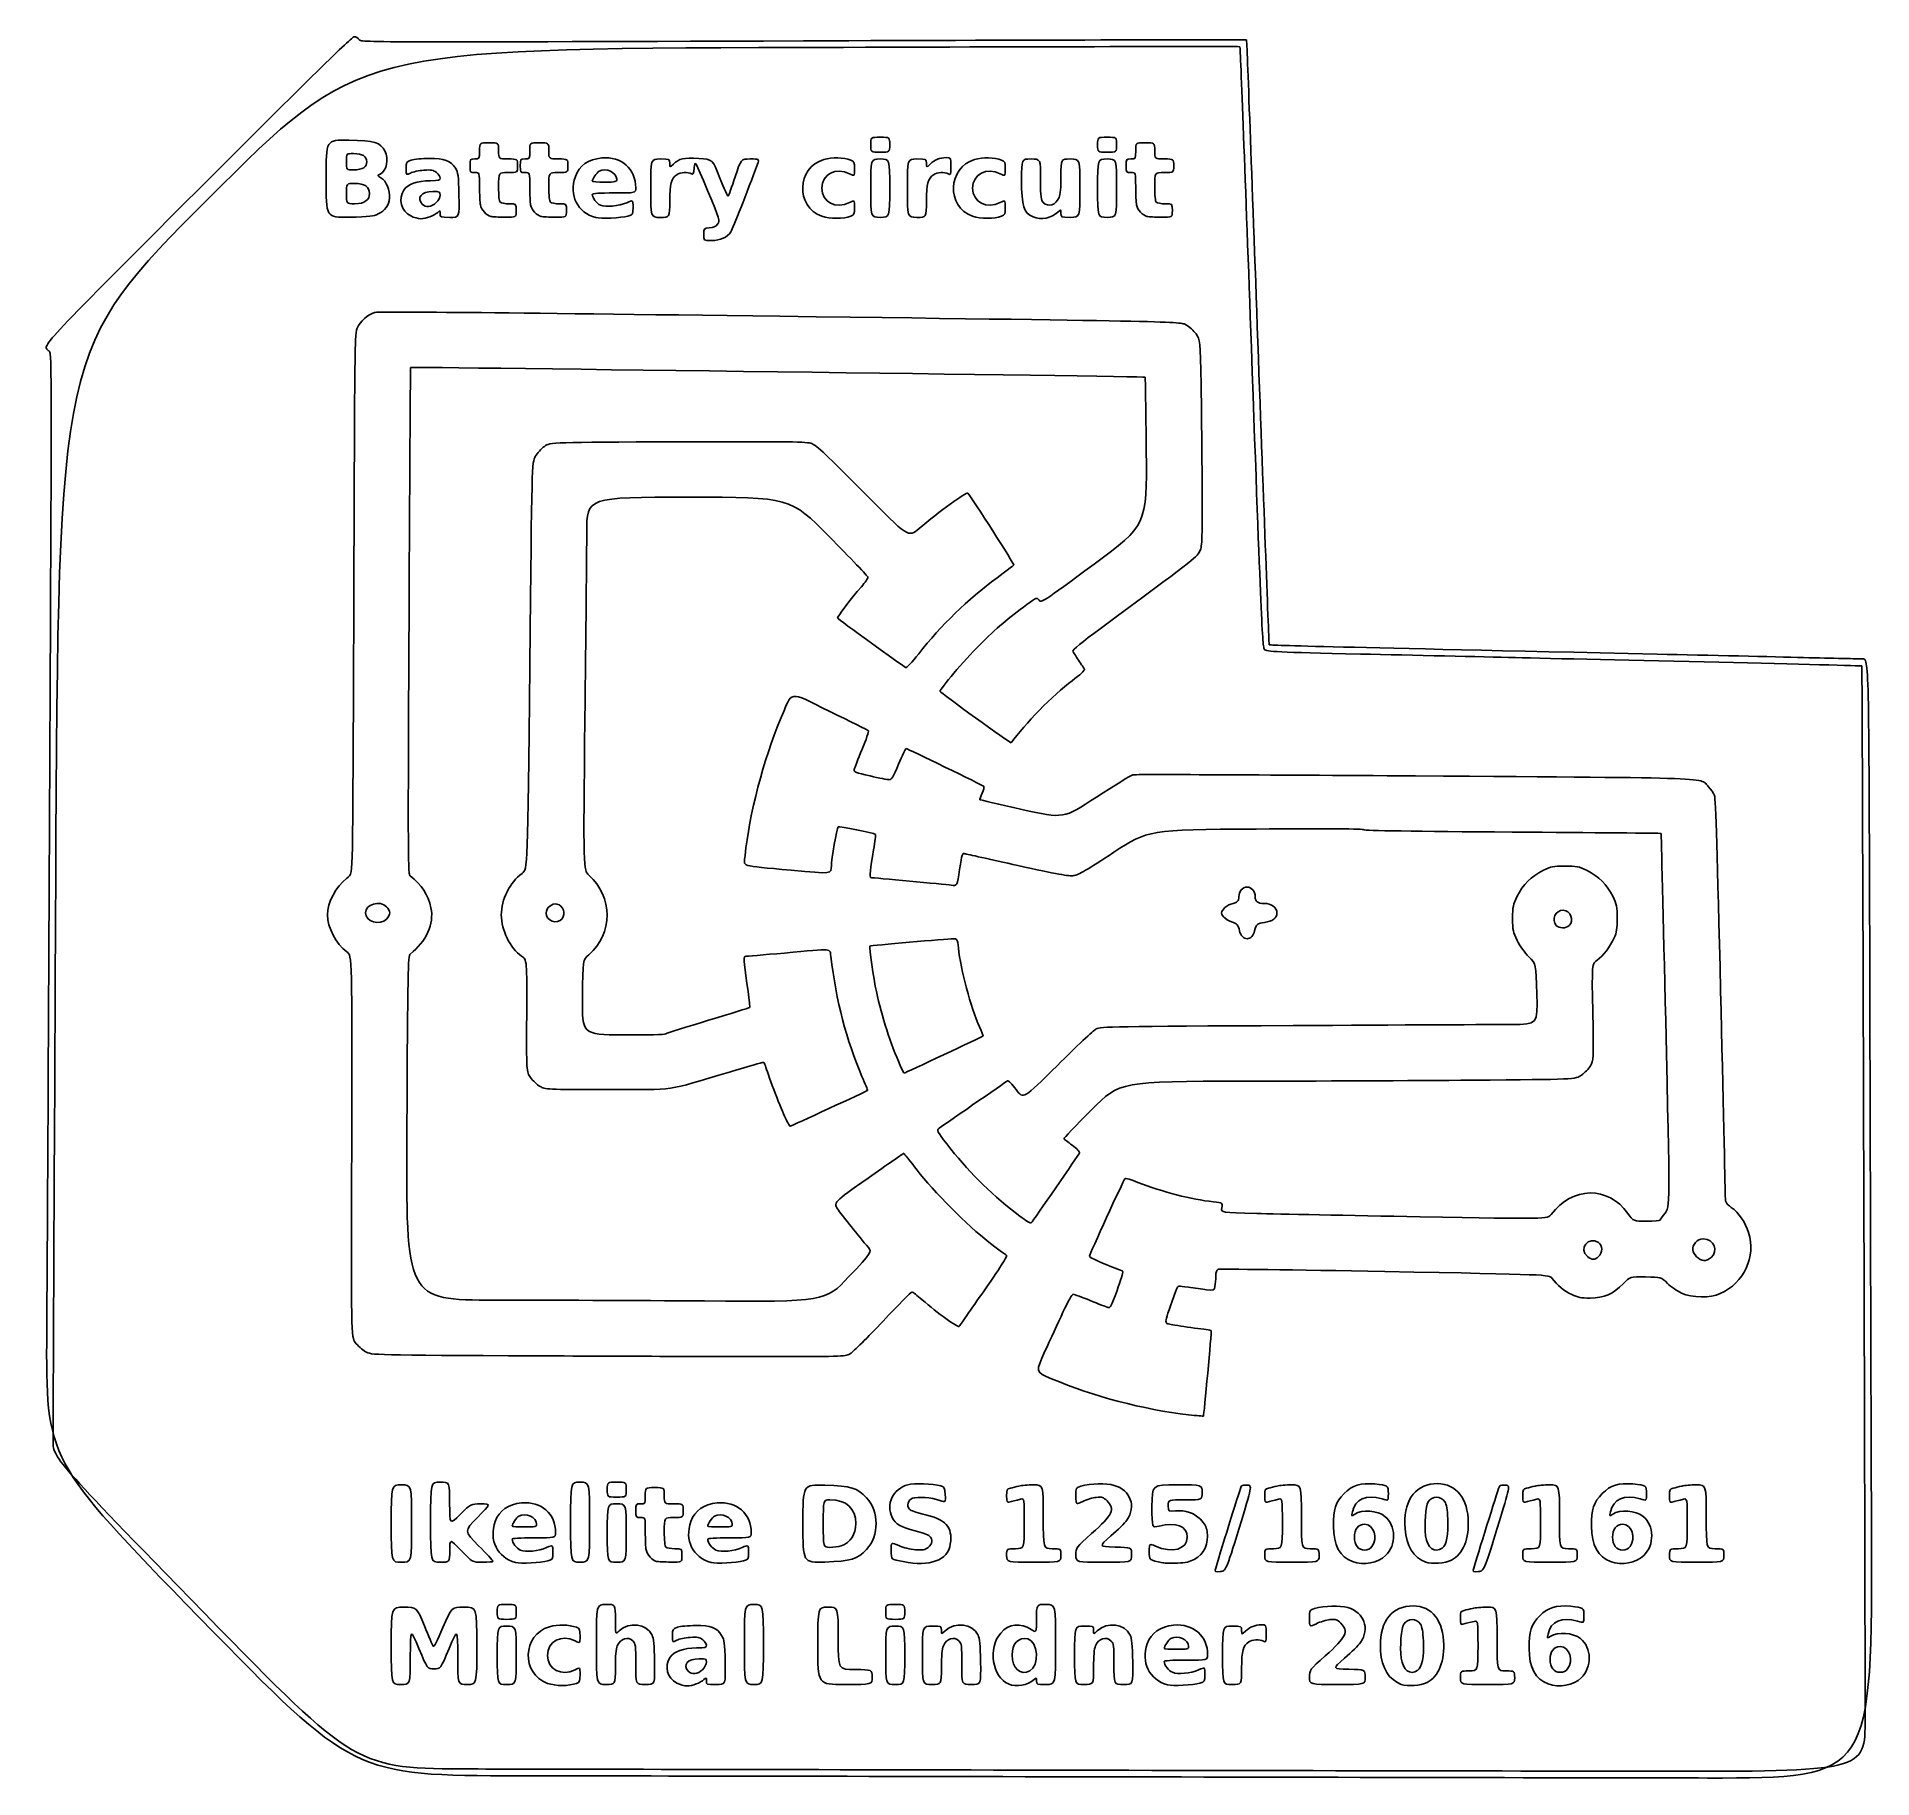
# Model space of a CAD drawing. Extents: x 9.7 to 52.6, y 5.3 to 46.
import ezdxf

# ---------------------------------------------------------------- set-up
doc = ezdxf.new("R2010")
doc.units = 0
doc.layers.add('Layer_1', color=7, linetype='CONTINUOUS')

msp = doc.modelspace()

# ---------------------------------------------------------------- linework, layer by layer
at = {"layer": 'Layer_1', "color": 7}
for points in [[(29.202133, 43.442835)], [(34.504383, 43.442835)], [(17.352322, 42.904882)], [(16.470386, 42.649177)], [(23.264883, 42.634613)], [(17.402726, 42.127485)], [(19.044575, 42.090975)], [(29.202133, 42.426832)], [(30.059386, 42.426832)], [(34.504383, 42.426832)], [(18.449493, 41.777865)], [(20.322511, 41.766307)], [(21.49726, 41.766307)], [(22.772758, 41.739983)], [(32.996263, 41.75703)], [(35.657761, 41.766307)], [(25.29688, 41.345468)], [(17.884701, 25.343858)], [(21.986946, 25.353105)], [(37.888075, 24.9348)], [(29.890982, 21.924233)], [(27.186217, 20.738782)], [(32.688454, 18.400815)], [(48.843033, 17.434545)], [(21.423385, 15.135953)], [(36.631636, 13.758653)], [(23.042633, 12.010313)], [(17.994383, 11.216565)], [(18.91513, 11.24826)], [(21.391634, 11.202112)], [(22.185383, 11.24829)], [(25.963634, 11.202112)], [(27.614633, 11.216543)], [(23.042633, 10.994288)], [(20.899508, 10.307475)], [(24.19601, 10.333763)], [(25.471508, 10.307475)], [(28.506833, 10.697063)], [(29.956496, 10.328542)], [(32.377136, 10.470383)], [(33.996383, 10.484213)], [(38.409636, 10.470383)], [(40.461864, 10.326503)], [(40.915579, 10.681118)], [(42.172008, 10.31661)], [(42.558529, 10.64463)], [(44.442136, 10.470383)], [(46.494366, 10.326503)], [(46.948078, 10.681118)], [(47.871136, 10.470383)], [(37.26432, 10.175033)], [(43.296819, 10.175033)], [(20.470883, 9.152813)], [(29.551383, 9.152813)], [(17.994383, 8.359065)], [(22.788627, 8.390812)], [(26.249384, 8.390812)], [(27.963884, 8.359087)], [(36.631634, 8.344492)], [(20.470883, 8.13681)], [(25.267576, 7.800855)], [(29.551383, 8.136832)], [(30.408627, 8.13681)], [(32.918644, 7.772505)], [(33.964627, 8.13681)], [(37.425386, 8.136832)], [(41.987029, 7.786988)], [(45.487578, 7.823475)], [(32.422294, 7.467315)], [(36.139508, 7.449855)], [(39.457383, 7.62678)], [(41.600508, 7.458967)], [(42.981636, 7.61295)], [(45.033867, 7.46886)], [(52.442914, 6.652478)], [(34.901259, 5.296942)]]:
    msp.add_lwpolyline(points, close=True, dxfattribs=at)
for points in [[(28.059136, 41.772322), (28.059133, 41.772593)], [(31.583386, 41.772322), (31.583383, 41.772593)], [(45.527072, 25.191735), (45.527072, 25.191465)], [(46.214171, 17.456978), (46.214145, 17.456662)], [(36.028383, 10.300522), (36.028383, 10.30029)], [(21.645635, 7.482323), (21.645633, 7.482593)], [(24.672493, 7.487678), (24.672491, 7.487842)]]:
    msp.add_lwpolyline(points, dxfattribs=at)
for points in [[(13.493768, 42.402952), (16.059594, 44.968852), (17.07717, 45.966945), (17.127344, 45.966945)], [(17.127344, 45.966945), (17.165676, 45.966945), (17.217928, 45.937095), (17.243468, 45.900645)], [(27.514017, 45.71511), (17.216508, 45.680085), (17.216508, 45.680085), (13.716246, 42.180203)], [(17.243468, 45.900645), (17.2899, 45.834345), (17.2899, 45.834345), (27.632008, 45.86967)], [(37.828769, 45.732885), (37.819289, 45.742335), (33.177646, 45.734385), (27.514017, 45.71511)], [(27.632008, 45.86967), (33.320165, 45.889095), (37.97896, 45.900195), (37.984886, 45.89427)], [(38.097537, 38.705475), (37.959199, 42.561068), (37.838254, 45.723398), (37.828769, 45.732885)], [(37.984886, 45.89427), (37.990811, 45.88827), (38.109778, 42.707092), (38.249256, 38.824815)], [(16.470383, 42.649147), (16.470383, 43.56036), (16.470383, 43.56036), (17.002195, 43.549222)], [(17.002195, 43.549222), (17.609654, 43.536472), (17.742043, 43.496947), (17.843521, 43.297777)], [(20.058132, 43.29996), (20.058132, 43.49046), (20.058132, 43.49046), (20.280382, 43.49046)], [(20.280382, 43.49046), (20.502631, 43.49046), (20.502631, 43.49046), (20.502631, 43.29996)], [(21.232882, 43.29996), (21.232882, 43.49046), (21.232882, 43.49046), (21.455131, 43.49046)], [(21.455131, 43.49046), (21.677382, 43.49046), (21.677382, 43.49046), (21.677382, 43.29996)], [(29.202133, 43.442835), (29.202133, 43.617457), (29.202133, 43.617457), (29.424383, 43.617457)], [(29.424383, 43.268212), (29.202133, 43.268212), (29.202133, 43.268212), (29.202133, 43.442835)], [(29.424383, 43.617457), (29.646633, 43.617457), (29.646633, 43.617457), (29.646633, 43.442835)], [(29.646633, 43.442835), (29.646633, 43.268212), (29.646633, 43.268212), (29.424383, 43.268212)], [(34.504383, 43.442835), (34.504383, 43.617457), (34.504383, 43.617457), (34.726633, 43.617457)], [(34.726633, 43.268212), (34.504383, 43.268212), (34.504383, 43.268212), (34.504383, 43.442835)], [(34.726633, 43.617457), (34.948883, 43.617457), (34.948883, 43.617457), (34.948883, 43.442835)], [(34.948883, 43.442835), (34.948883, 43.268212), (34.948883, 43.268212), (34.726633, 43.268212)], [(35.393382, 43.29996), (35.393382, 43.49046), (35.393382, 43.49046), (35.615632, 43.49046)], [(35.615632, 43.49046), (35.837881, 43.49046), (35.837881, 43.49046), (35.837881, 43.29996)], [(17.114197, 43.236457), (16.946636, 43.236457), (16.946636, 43.236457), (16.946636, 43.045957)], [(16.946636, 43.045957), (16.946636, 42.855457), (16.946636, 42.855457), (17.114197, 42.855457)], [(17.422886, 43.045957), (17.422886, 43.17351), (17.320877, 43.236457), (17.114197, 43.236457)], [(17.114197, 42.855457), (17.214466, 42.855457), (17.310096, 42.875332), (17.352322, 42.904882)], [(17.352319, 42.904882), (17.397529, 42.936532), (17.422886, 42.987247), (17.422886, 43.045957)], [(17.843521, 43.297777), (17.943565, 43.101442), (17.891289, 42.840975), (17.735063, 42.757365)], [(18.343633, 42.883875), (18.343633, 43.036943), (18.346708, 43.042028), (18.462696, 43.082078)], [(18.462696, 43.082078), (18.528178, 43.104653), (18.71749, 43.123627), (18.883383, 43.124228)], [(18.883383, 43.124228), (19.239473, 43.125728), (19.382594, 43.070978), (19.49407, 42.891705)], [(19.835881, 42.950707), (19.835881, 43.10946), (19.835881, 43.10946), (19.947007, 43.10946)], [(19.947007, 42.791962), (19.835881, 42.791962), (19.835881, 42.791962), (19.835881, 42.950707)], [(19.947007, 43.10946), (20.058132, 43.10946), (20.058132, 43.10946), (20.058132, 43.29996)], [(20.502631, 43.29996), (20.502631, 43.10946), (20.502631, 43.10946), (20.724882, 43.10946)], [(20.724882, 43.10946), (20.947132, 43.10946), (20.947132, 43.10946), (20.947132, 42.950707)], [(20.947132, 42.950707), (20.947132, 42.791962), (20.947132, 42.791962), (20.724882, 42.791962)], [(21.010632, 42.950707), (21.010632, 43.10946), (21.010632, 43.10946), (21.121756, 43.10946)], [(21.121756, 42.791962), (21.010632, 42.791962), (21.010632, 42.791962), (21.010632, 42.950707)], [(21.121756, 43.10946), (21.232882, 43.10946), (21.232882, 43.10946), (21.232882, 43.29996)], [(21.677382, 43.29996), (21.677382, 43.10946), (21.677382, 43.10946), (21.899632, 43.10946)], [(21.899632, 43.10946), (22.121882, 43.10946), (22.121882, 43.10946), (22.121882, 42.950707)], [(22.121882, 42.950707), (22.121882, 42.791962), (22.121882, 42.791962), (21.899632, 42.791962)], [(22.297582, 42.699727), (22.38699, 42.953138), (22.602335, 43.104443), (22.913335, 43.132365)], [(23.264883, 42.634627), (23.264883, 42.796185), (23.013721, 42.91017), (22.850374, 42.82275)], [(22.913335, 43.132365), (23.375071, 43.17384), (23.708542, 42.88152), (23.709206, 42.434753)], [(24.05863, 42.426817), (24.05863, 43.109445), (24.05863, 43.109445), (24.28088, 43.109445)], [(24.28088, 43.109445), (24.50313, 43.109445), (24.50313, 43.109445), (24.50313, 43.008255)], [(24.50313, 43.008255), (24.50313, 42.907065), (24.50313, 42.907065), (24.590443, 42.99033)], [(24.590443, 42.99033), (24.728068, 43.121625), (24.822337, 43.1424), (25.180903, 43.120462)], [(25.074633, 42.905655), (25.061395, 42.759435), (25.050835, 42.735315), (25.01113, 42.76062)], [(25.38632, 42.375405), (25.090508, 43.081043), (25.090508, 43.081043), (25.074633, 42.905655)], [(25.180903, 43.120462), (25.507236, 43.100512), (25.507236, 43.100512), (25.676788, 42.658957)], [(26.552434, 42.990353), (26.315006, 42.338678), (25.982592, 41.492842), (25.931289, 41.409832)], [(26.030488, 42.688725), (26.168178, 43.109415), (26.168178, 43.109415), (26.381995, 43.109415)], [(26.381995, 43.109415), (26.595814, 43.109415), (26.595814, 43.109415), (26.552434, 42.990353)], [(28.059133, 41.772593), (27.437752, 41.993092), (27.469195, 42.909607), (28.104478, 43.094272)], [(28.703298, 42.763635), (28.386089, 42.925357), (28.059136, 42.75441), (28.059136, 42.426832)], [(28.104478, 43.094272), (28.302226, 43.151723), (28.567193, 43.146397), (28.733824, 43.081523)], [(28.733824, 43.081523), (28.814144, 43.050248), (28.821136, 43.033747), (28.821136, 42.875542)], [(29.202133, 42.426832), (29.202133, 43.10946), (29.202133, 43.10946), (29.424383, 43.10946)], [(29.424383, 43.10946), (29.646633, 43.10946), (29.646633, 43.10946), (29.646633, 42.426832)], [(30.059383, 42.426832), (30.059383, 43.10946), (30.059383, 43.10946), (30.281633, 43.10946)], [(30.281633, 43.10946), (30.503883, 43.10946), (30.503883, 43.10946), (30.503883, 43.00827)], [(30.503883, 43.00827), (30.503883, 42.90708), (30.503883, 42.90708), (30.591196, 42.990345)], [(30.591196, 42.990345), (30.697186, 43.09146), (30.820845, 43.141177), (30.966325, 43.141177)], [(31.583383, 41.772593), (30.962002, 41.993092), (30.993445, 42.909607), (31.628728, 43.094272)], [(30.966325, 43.141177), (31.075383, 43.141177), (31.075383, 43.141177), (31.075383, 42.93369)], [(31.075383, 42.93369), (31.075383, 42.738382), (31.071783, 42.72813), (31.013973, 42.75906)], [(32.227548, 42.763635), (31.910339, 42.925357), (31.583386, 42.75441), (31.583386, 42.426832)], [(31.628728, 43.094272), (31.826476, 43.151723), (32.091443, 43.146397), (32.258074, 43.081523)], [(32.258074, 43.081523), (32.338394, 43.050248), (32.345386, 43.033747), (32.345386, 42.875542)], [(32.726383, 42.622072), (32.726383, 43.10946), (32.726383, 43.10946), (32.948633, 43.10946)], [(32.948633, 43.10946), (33.170883, 43.10946), (33.170883, 43.10946), (33.170883, 42.63321)], [(33.647138, 42.711562), (33.647138, 43.10946), (33.647138, 43.10946), (33.869389, 43.10946)], [(33.869389, 43.10946), (34.091638, 43.10946), (34.091638, 43.10946), (34.091638, 42.426832)], [(34.504383, 42.426832), (34.504383, 43.10946), (34.504383, 43.10946), (34.726633, 43.10946)], [(34.726633, 43.10946), (34.948883, 43.10946), (34.948883, 43.10946), (34.948883, 42.426832)], [(35.171132, 42.950707), (35.171132, 43.10946), (35.171132, 43.10946), (35.282257, 43.10946)], [(35.282257, 42.791962), (35.171132, 42.791962), (35.171132, 42.791962), (35.171132, 42.950707)], [(35.282257, 43.10946), (35.393382, 43.10946), (35.393382, 43.10946), (35.393382, 43.29996)], [(35.837881, 43.29996), (35.837881, 43.10946), (35.837881, 43.10946), (36.060132, 43.10946)], [(36.060132, 43.10946), (36.282382, 43.10946), (36.282382, 43.10946), (36.282382, 42.950707)], [(36.282382, 42.950707), (36.282382, 42.791962), (36.282382, 42.791962), (36.060132, 42.791962)], [(17.018074, 41.749245), (16.470386, 41.737995), (16.470386, 41.737995), (16.470386, 42.649177)], [(17.132852, 42.53796), (16.946633, 42.53796), (16.946633, 42.53796), (16.946633, 42.299835)], [(17.486383, 42.299835), (17.486383, 42.45936), (17.36969, 42.53796), (17.132852, 42.53796)], [(17.735063, 42.757365), (17.667083, 42.72099), (17.667128, 42.720765), (17.752268, 42.669112)], [(17.752268, 42.669112), (17.880993, 42.591037), (17.97394, 42.374482), (17.954137, 42.198787)], [(18.288805, 42.382432), (18.382292, 42.522172), (18.598282, 42.598185), (18.907195, 42.600045)], [(18.446568, 42.78), (18.343633, 42.72675), (18.343633, 42.72675), (18.343633, 42.883875)], [(18.75613, 42.847725), (18.642484, 42.839775), (18.503182, 42.809325), (18.446568, 42.78)], [(19.05007, 42.792975), (18.975067, 42.85245), (18.933629, 42.8601), (18.75613, 42.847725)], [(18.907195, 42.600045), (19.112846, 42.601545), (19.137383, 42.60792), (19.137383, 42.662595)], [(19.137383, 42.662595), (19.137383, 42.69627), (19.098091, 42.754928), (19.05007, 42.792975)], [(19.49407, 42.891705), (19.55968, 42.786203), (19.566948, 42.730628), (19.576678, 42.260085)], [(20.058132, 42.462555), (20.058132, 42.791962), (20.058132, 42.791962), (19.947007, 42.791962)], [(20.724882, 42.791962), (20.502631, 42.791962), (20.502631, 42.791962), (20.502631, 42.464932)], [(21.232882, 42.462555), (21.232882, 42.791962), (21.232882, 42.791962), (21.121756, 42.791962)], [(21.899632, 42.791962), (21.677382, 42.791962), (21.677382, 42.791962), (21.677382, 42.464932)], [(22.772758, 41.740005), (22.344964, 41.85369), (22.143, 42.2616), (22.297582, 42.699727)], [(22.850374, 42.82275), (22.797499, 42.794475), (22.693383, 42.63819), (22.693383, 42.587137)], [(22.693383, 42.587137), (22.693383, 42.577538), (22.82197, 42.569662), (22.979133, 42.569662)], [(22.979133, 42.569662), (23.245833, 42.569662), (23.264883, 42.574162), (23.264883, 42.634613)], [(24.668763, 42.742395), (24.533212, 42.647445), (24.50313, 42.535642), (24.50313, 42.126772)], [(25.01113, 42.76062), (24.937495, 42.80757), (24.747327, 42.797445), (24.668763, 42.742395)], [(25.676788, 42.658957), (25.77004, 42.416115), (25.856792, 42.22881), (25.869569, 42.24273)], [(25.869569, 42.24273), (25.882342, 42.25668), (25.954759, 42.45735), (26.030488, 42.688725)], [(28.821136, 42.875542), (28.821136, 42.703553), (28.821136, 42.703553), (28.703298, 42.763635)], [(30.669518, 42.74241), (30.533967, 42.64746), (30.503885, 42.535657), (30.503885, 42.126787)], [(31.013973, 42.75906), (30.923568, 42.807435), (30.750444, 42.799035), (30.669518, 42.74241)], [(32.345386, 42.875542), (32.345386, 42.703553), (32.345386, 42.703553), (32.227548, 42.763635)], [(32.996258, 41.756992), (32.771414, 41.85624), (32.726383, 42.000585), (32.726383, 42.622072)], [(33.170883, 42.63321), (33.170883, 42.19929), (33.176508, 42.151312), (33.234385, 42.093457)], [(33.602198, 42.206122), (33.632836, 42.279472), (33.647138, 42.440287), (33.647138, 42.711562)], [(35.393382, 42.462555), (35.393382, 42.791962), (35.393382, 42.791962), (35.282257, 42.791962)], [(36.060132, 42.791962), (35.837881, 42.791962), (35.837881, 42.791962), (35.837881, 42.464932)], [(9.995162, 38.622322), (9.823883, 38.742292), (9.708091, 38.617072), (13.493768, 42.402952)], [(13.716246, 42.180203), (10.215985, 38.68029), (10.215985, 38.68029), (10.152502, 26.123168)], [(16.946633, 42.299835), (16.946633, 42.06171), (16.946633, 42.06171), (17.132852, 42.06171)], [(17.132852, 42.06171), (17.273167, 42.06171), (17.339691, 42.07791), (17.402726, 42.127485)], [(17.402726, 42.127515), (17.463401, 42.175215), (17.486383, 42.222577), (17.486383, 42.299835)], [(17.954137, 42.198787), (17.934067, 42.020707), (17.853751, 41.906377), (17.690713, 41.823795)], [(18.449491, 41.777963), (18.222516, 41.890312), (18.147748, 42.171578), (18.288805, 42.382432)], [(18.969823, 42.347438), (18.702483, 42.347438), (18.578112, 42.206048), (18.713679, 42.05625)], [(18.713679, 42.05625), (18.793599, 41.967938), (18.936528, 41.982975), (19.044575, 42.090975)], [(19.137383, 42.26562), (19.137383, 42.343208), (19.128721, 42.347438), (18.969823, 42.347438)], [(19.044575, 42.090998), (19.09913, 42.145522), (19.137383, 42.217523), (19.137383, 42.26562)], [(19.576678, 42.260085), (19.587343, 41.744153), (19.587343, 41.744153), (19.362365, 41.744153)], [(20.077887, 42.03438), (20.06702, 42.08868), (20.058132, 42.281377), (20.058132, 42.462555)], [(20.502631, 42.464932), (20.502631, 42.252915), (20.516034, 42.124507), (20.540731, 42.09981)], [(20.540731, 42.09981), (20.561686, 42.078885), (20.654555, 42.06171), (20.747107, 42.06171)], [(20.747107, 42.06171), (20.915382, 42.06171), (20.915382, 42.06171), (20.915382, 41.902957)], [(21.252637, 42.03438), (21.241769, 42.08868), (21.232882, 42.281377), (21.232882, 42.462555)], [(21.677382, 42.464932), (21.677382, 42.252915), (21.690784, 42.124507), (21.715482, 42.09981)], [(21.715482, 42.09981), (21.736437, 42.078885), (21.829306, 42.06171), (21.921856, 42.06171)], [(21.921856, 42.06171), (22.090132, 42.06171), (22.090132, 42.06171), (22.090132, 41.902957)], [(23.201383, 42.31569), (22.867861, 42.31569), (22.693383, 42.304215), (22.693383, 42.28239)], [(22.693383, 42.28239), (22.693383, 42.20073), (22.794025, 42.067185), (22.883491, 42.030128)], [(22.883491, 42.030128), (23.012837, 41.976578), (23.309487, 42.004553), (23.498671, 42.088253)], [(23.709206, 42.434753), (23.709383, 42.31569), (23.709383, 42.31569), (23.201383, 42.31569)], [(23.498671, 42.088253), (23.645883, 42.153353), (23.645883, 42.153353), (23.645883, 41.98203)], [(24.28088, 41.744197), (24.05863, 41.744197), (24.05863, 41.744197), (24.05863, 42.426817)], [(24.50313, 42.126772), (24.50313, 41.744197), (24.50313, 41.744197), (24.28088, 41.744197)], [(25.621271, 41.58792), (25.682134, 41.669775), (25.682134, 41.669775), (25.38632, 42.375405)], [(28.059136, 42.426832), (28.059136, 42.099262), (28.386089, 41.928315), (28.703298, 42.090037)], [(28.703298, 42.090037), (28.821136, 42.150112), (28.821136, 42.150112), (28.821136, 41.97813)], [(29.424383, 41.744212), (29.202133, 41.744212), (29.202133, 41.744212), (29.202133, 42.426832)], [(29.646633, 42.426832), (29.646633, 41.744212), (29.646633, 41.744212), (29.424383, 41.744212)], [(30.281635, 41.744212), (30.059386, 41.744212), (30.059386, 41.744212), (30.059386, 42.426832)], [(30.503885, 42.126787), (30.503885, 41.744212), (30.503885, 41.744212), (30.281635, 41.744212)], [(31.583386, 42.426832), (31.583386, 42.099262), (31.910339, 41.928315), (32.227548, 42.090037)], [(32.227548, 42.090037), (32.345386, 42.150112), (32.345386, 42.150112), (32.345386, 41.97813)], [(33.234385, 42.093457), (33.352599, 41.97525), (33.528207, 42.029032), (33.602198, 42.206122)], [(34.091638, 42.426832), (34.091638, 41.744212), (34.091638, 41.744212), (33.869389, 41.744212)], [(34.726633, 41.744212), (34.504383, 41.744212), (34.504383, 41.744212), (34.504383, 42.426832)], [(34.948883, 42.426832), (34.948883, 41.744212), (34.948883, 41.744212), (34.726633, 41.744212)], [(35.413137, 42.03438), (35.402269, 42.08868), (35.393382, 42.281377), (35.393382, 42.462555)], [(35.837881, 42.464932), (35.837881, 42.252915), (35.851284, 42.124507), (35.875981, 42.09981)], [(35.875981, 42.09981), (35.896936, 42.078885), (35.989805, 42.06171), (36.082357, 42.06171)], [(36.082357, 42.06171), (36.250632, 42.06171), (36.250632, 42.06171), (36.250632, 41.902957)], [(17.690713, 41.823795), (17.58354, 41.769495), (17.487835, 41.75892), (17.018074, 41.749245)], [(18.685968, 41.71239), (18.628653, 41.712398), (18.52224, 41.741865), (18.449493, 41.777865)], [(19.080661, 41.86137), (18.99613, 41.78487), (18.804029, 41.71236), (18.685968, 41.71239)], [(19.137383, 41.828445), (19.137383, 41.907375), (19.133783, 41.909475), (19.080661, 41.86137)], [(19.362365, 41.744153), (19.140049, 41.744153), (19.137383, 41.744903), (19.137383, 41.828445)], [(20.322512, 41.7663), (20.223103, 41.78565), (20.100831, 41.91966), (20.077887, 42.03438)], [(20.653444, 41.748532), (20.509378, 41.750782), (20.360458, 41.758882), (20.322511, 41.766307)], [(20.915382, 41.902957), (20.915382, 41.744212), (20.915382, 41.744212), (20.653444, 41.748532)], [(21.497262, 41.7663), (21.397852, 41.78565), (21.275582, 41.91966), (21.252637, 42.03438)], [(21.828194, 41.748532), (21.684129, 41.750782), (21.535208, 41.758882), (21.49726, 41.766307)], [(22.090132, 41.902957), (22.090132, 41.744212), (22.090132, 41.744212), (21.828194, 41.748532)], [(23.52682, 41.776283), (23.369781, 41.730908), (22.893244, 41.707958), (22.772758, 41.739983)], [(23.645883, 41.98203), (23.645883, 41.811307), (23.645448, 41.81055), (23.52682, 41.776283)], [(28.733824, 41.771572), (28.566551, 41.705347), (28.247308, 41.705872), (28.059136, 41.772322)], [(28.821136, 41.97813), (28.821136, 41.820052), (28.814086, 41.803342), (28.733824, 41.771572)], [(32.258074, 41.771572), (32.090801, 41.705347), (31.771558, 41.705872), (31.583386, 41.772322)], [(32.345386, 41.97813), (32.345386, 41.820052), (32.338336, 41.803342), (32.258074, 41.771572)], [(33.575701, 41.86875), (33.420397, 41.719897), (33.183746, 41.674267), (32.996263, 41.75703)], [(33.647138, 41.8407), (33.647138, 41.93718), (33.647138, 41.93718), (33.575701, 41.86875)], [(33.869389, 41.744212), (33.647138, 41.744212), (33.647138, 41.744212), (33.647138, 41.8407)], [(35.657762, 41.7663), (35.558353, 41.78565), (35.436081, 41.91966), (35.413137, 42.03438)], [(35.988695, 41.748532), (35.844628, 41.750782), (35.695709, 41.758882), (35.657761, 41.766307)], [(36.250632, 41.902957), (36.250632, 41.744212), (36.250632, 41.744212), (35.988695, 41.748532)], [(25.474644, 41.204415), (25.29688, 41.204415), (25.29688, 41.204415), (25.29688, 41.345468)], [(25.296883, 41.34549), (25.296883, 41.486535), (25.296883, 41.486535), (25.428646, 41.4963)], [(25.428646, 41.4963), (25.526544, 41.5038), (25.576053, 41.527125), (25.621271, 41.58792)], [(25.931289, 41.409832), (25.847149, 41.273692), (25.693147, 41.204415), (25.474644, 41.204415)], [(17.196742, 39.155145), (17.267324, 39.314707), (17.447253, 39.476137), (17.60492, 39.521363)], [(17.60492, 39.521363), (17.692224, 39.546413), (20.249213, 39.522863), (27.076337, 39.4335)], [(17.121862, 33.344895), (17.138939, 38.711708), (17.143087, 39.033855), (17.196742, 39.155145)], [(27.076337, 39.4335), (36.428163, 39.311332), (36.428163, 39.311332), (36.568176, 39.23394)], [(36.568176, 39.23394), (36.645183, 39.191415), (36.751686, 39.094628), (36.804849, 39.018945)], [(10.012201, 28.643085), (10.060441, 38.576602), (10.060441, 38.576602), (9.995162, 38.622322)], [(36.804849, 39.018945), (36.901509, 38.881335), (36.901509, 38.881335), (36.921844, 37.82832)], [(38.403159, 31.642065), (38.354094, 31.690365), (38.325666, 32.347312), (38.097537, 38.705475)], [(38.249256, 38.824815), (38.388734, 34.942537), (38.507872, 31.761112), (38.514006, 31.754985)], [(18.446306, 38.237677), (18.441656, 38.233177), (18.425201, 35.566282), (18.409744, 32.31126)], [(35.61304, 38.010607), (35.598745, 38.024632), (18.460388, 38.251342), (18.446306, 38.237677)], [(35.640527, 36.275182), (35.632712, 37.222492), (35.620345, 38.003437), (35.61304, 38.010607)], [(36.921844, 37.82832), (36.933026, 37.249155), (36.943744, 36.163935), (36.945656, 35.416718)], [(21.576917, 36.39288), (21.714577, 36.48954), (21.714577, 36.48954), (24.704292, 36.498412)], [(24.704292, 36.498412), (27.370985, 36.506362), (27.708351, 36.502162), (27.826765, 36.456937)], [(21.233487, 31.260997), (21.281719, 36.01329), (21.281719, 36.01329), (21.360487, 36.154755)], [(21.360487, 36.154755), (21.403814, 36.23256), (21.501204, 36.33972), (21.576917, 36.39288)], [(27.826765, 36.456937), (27.930712, 36.417487), (28.189844, 36.17343), (29.02085, 35.332237)], [(34.420745, 33.64095), (35.65473, 34.5528), (35.65473, 34.5528), (35.640527, 36.275182)], [(24.9418, 35.203665), (22.566382, 35.203665), (22.566382, 35.203665), (22.563919, 34.386105)], [(28.227925, 34.286587), (27.317219, 35.203665), (27.317219, 35.203665), (24.9418, 35.203665)], [(29.02085, 35.332237), (30.082179, 34.257892), (30.082179, 34.257892), (30.332718, 34.471995)], [(30.332718, 34.471995), (30.789777, 34.86258), (31.43655, 35.33226), (31.467847, 35.29632)], [(31.467847, 35.29632), (31.579808, 35.167732), (32.56547, 33.634162), (32.546545, 33.618)], [(36.945656, 35.416718), (36.949031, 34.105777), (36.946856, 34.053667), (36.883999, 33.930465)], [(22.563919, 34.386105), (22.562569, 33.936442), (22.543594, 31.975485), (22.521761, 30.028417)], [(29.138632, 33.331582), (29.138632, 33.352432), (28.728814, 33.782197), (28.227925, 34.286587)], [(36.883999, 33.930465), (36.817346, 33.799815), (36.68466, 33.696907), (34.559986, 32.127952)], [(32.546545, 33.618), (32.53195, 33.60555), (32.354864, 33.472657), (32.153021, 33.322717)], [(33.134995, 32.796945), (33.18619, 32.72982), (33.20032, 32.73912), (34.420745, 33.64095)], [(17.085344, 27.02367), (17.095484, 27.37533), (17.111924, 30.219878), (17.121862, 33.344895)], [(28.42686, 32.373705), (28.411447, 32.39868), (28.729267, 32.82195), (28.982372, 33.113595)], [(28.982372, 33.113595), (29.068315, 33.212625), (29.138632, 33.310718), (29.138632, 33.331582)], [(32.153021, 33.322717), (31.467841, 32.81373), (30.845444, 32.209372), (30.321802, 31.544565)], [(31.739495, 31.744507), (32.143259, 32.147205), (32.422568, 32.386538), (32.849245, 32.69541)], [(32.849245, 32.69541), (33.083228, 32.86479), (33.083228, 32.86479), (33.134995, 32.796945)], [(18.409744, 32.31126), (18.383689, 26.826322), (18.385466, 26.390115), (18.434066, 26.352953)], [(30.01652, 31.225537), (29.919331, 31.284637), (28.43928, 32.353605), (28.42686, 32.373705)], [(34.559986, 32.127952), (34.150631, 31.825665), (33.9093, 31.627635), (33.922577, 31.604895)], [(38.514006, 31.754985), (38.527986, 31.74096), (40.099421, 31.70316), (47.585384, 31.53657)], [(30.321802, 31.544565), (30.156221, 31.334347), (30.039015, 31.211865), (30.01652, 31.225537)], [(30.821386, 30.667057), (30.821386, 30.730433), (31.379963, 31.385925), (31.739495, 31.744507)], [(33.922577, 31.604895), (33.93433, 31.584795), (33.996115, 31.489717), (34.059886, 31.393672)], [(34.059886, 31.393672), (34.123651, 31.297627), (34.1853, 31.202812), (34.196879, 31.18296)], [(40.648008, 31.539), (38.682433, 31.5837), (38.451697, 31.594275), (38.403159, 31.642065)], [(44.267508, 31.45578), (43.481695, 31.474155), (41.85292, 31.51158), (40.648008, 31.539)], [(49.025204, 31.346693), (47.194283, 31.388317), (45.05332, 31.43742), (44.267508, 31.45578)], [(47.585384, 31.53657), (48.781565, 31.509945), (50.317471, 31.47417), (50.998509, 31.45698)], [(52.36565, 31.259505), (52.35935, 31.265505), (50.856125, 31.30503), (49.025204, 31.346693)], [(50.998509, 31.45698), (51.679547, 31.439805), (52.30285, 31.425705), (52.383629, 31.42563)], [(52.383629, 31.42563), (52.5305, 31.425442), (52.5305, 31.425442), (52.550348, 24.242017)], [(21.050665, 26.411235), (21.185257, 26.508705), (21.185257, 26.508705), (21.233487, 31.260997)], [(33.90872, 30.915698), (33.457169, 30.5781), (32.796808, 29.903783), (32.485844, 29.46276)], [(34.196879, 31.18296), (34.209501, 31.16136), (34.094142, 31.054327), (33.90872, 30.915698)], [(52.442915, 6.6525), (52.442311, 10.010347), (52.375632, 31.249523), (52.36565, 31.259505)], [(27.088174, 30.003952), (27.388018, 30.710497), (27.241651, 30.68577), (28.242219, 30.198952)], [(32.485844, 29.46276), (32.473626, 29.445435), (30.821386, 30.640897), (30.821386, 30.667057)], [(28.242219, 30.198952), (28.726518, 29.963325), (29.133715, 29.75976), (29.147101, 29.74659)], [(22.521761, 30.028417), (22.482064, 26.48829), (22.482064, 26.48829), (22.615655, 26.370022)], [(26.264049, 26.831842), (26.355696, 27.763162), (26.700574, 29.090625), (27.088174, 30.003952)], [(29.147101, 29.74659), (29.160489, 29.73339), (29.093754, 29.53785), (28.998799, 29.312002)], [(28.998799, 29.312002), (28.903846, 29.086155), (28.821456, 28.87356), (28.81571, 28.839577)], [(29.853696, 28.964865), (29.938197, 29.165685), (30.015474, 29.329867), (30.025423, 29.329717)], [(30.025423, 29.329717), (30.052843, 29.329312), (31.818208, 28.472392), (31.843774, 28.44708)], [(28.81571, 28.839577), (28.806485, 28.784977), (28.8497, 28.767577), (29.186263, 28.690245)], [(29.63366, 28.60122), (29.688665, 28.59972), (29.726413, 28.662345), (29.853696, 28.964865)], [(9.943224, 15.705607), (9.954631, 17.35779), (9.985674, 23.17965), (10.012201, 28.643085)], [(29.186263, 28.690245), (29.395813, 28.642095), (29.597142, 28.60203), (29.63366, 28.60122)], [(31.843774, 28.44708), (31.856022, 28.43493), (31.837924, 28.36221), (31.803522, 28.28541)], [(34.476762, 28.192935), (34.899461, 28.469872), (35.282196, 28.705747), (35.327282, 28.717102)], [(35.327282, 28.717102), (35.372372, 28.728427), (38.345339, 28.716487), (41.933883, 28.690477)], [(41.933883, 28.690477), (49.145093, 28.638277), (48.571205, 28.659502), (48.781999, 28.436797)], [(48.781999, 28.436797), (48.83768, 28.377997), (48.900195, 28.286962), (48.920925, 28.234575)], [(31.803522, 28.28541), (31.769142, 28.208617), (31.746132, 28.14066), (31.752394, 28.134397)], [(31.752394, 28.134397), (31.758694, 28.128397), (32.201281, 28.025445), (32.736001, 27.90621)], [(32.736001, 27.90621), (33.708217, 27.689415), (33.708217, 27.689415), (34.476762, 28.192935)], [(48.920925, 28.234575), (48.94746, 28.167525), (48.98991, 26.814757), (49.0644, 23.662575)], [(28.437663, 27.497625), (28.40893, 27.467625), (28.281591, 26.728335), (28.280902, 26.587575)], [(29.313526, 27.324187), (29.281681, 27.356062), (28.458203, 27.519105), (28.437663, 27.497625)], [(40.727387, 27.43362), (40.727387, 27.454995), (39.891328, 27.46017), (38.206926, 27.44922)], [(29.267056, 26.964045), (29.298916, 27.15582), (29.319833, 27.31788), (29.313526, 27.324187)], [(38.206926, 27.44922), (35.686464, 27.432795), (35.686464, 27.432795), (34.8847, 26.906302)], [(44.196074, 27.378195), (41.900438, 27.393645), (40.727387, 27.412395), (40.727387, 27.43362)], [(47.672645, 27.347595), (47.668295, 27.351345), (46.103852, 27.365295), (44.196074, 27.378195)], [(47.780989, 22.972552), (47.725737, 25.374862), (47.676982, 27.343627), (47.672645, 27.347595)], [(16.950362, 26.296628), (17.066902, 26.384288), (17.066902, 26.384288), (17.085344, 27.02367)], [(27.341454, 26.486805), (26.105808, 26.60184), (26.237272, 26.559705), (26.264049, 26.831842)], [(29.201108, 26.313742), (29.172241, 26.313742), (29.192978, 26.518215), (29.267056, 26.964045)], [(31.404242, 26.873047), (31.339585, 26.889997), (31.333405, 26.871547), (31.279255, 26.504887)], [(32.64063, 26.596987), (31.998028, 26.739022), (31.441653, 26.863252), (31.404242, 26.873047)], [(34.8847, 26.906302), (34.268828, 26.501895), (34.051178, 26.375062), (33.945967, 26.359282)], [(16.502133, 25.440548), (16.502133, 25.728083), (16.701995, 26.109803), (16.950362, 26.296628)], [(18.434066, 26.352953), (18.705089, 26.14575), (18.857776, 25.91199), (18.921955, 25.606012)], [(20.566132, 25.44054), (20.566132, 25.80174), (20.7683, 26.206755), (21.050665, 26.411235)], [(22.615655, 26.370022), (23.17932, 25.871002), (23.177318, 24.996607), (22.61138, 24.511057)], [(28.280902, 26.587575), (28.279927, 26.393475), (28.309657, 26.396662), (27.341454, 26.486805)], [(31.077399, 26.137305), (30.939662, 26.15478), (29.249308, 26.313742), (29.201108, 26.313742)], [(31.279255, 26.504887), (31.222285, 26.118907), (31.222285, 26.118907), (31.077399, 26.137305)], [(33.945967, 26.359282), (33.838693, 26.343232), (33.555694, 26.394757), (32.64063, 26.596987)], [(44.308685, 25.876792), (44.441657, 26.14689), (44.640692, 26.345933), (44.910795, 26.4789)], [(44.910795, 26.4789), (45.106274, 26.575132), (45.14786, 26.583577), (45.426383, 26.583577)], [(45.426383, 26.583577), (45.704907, 26.583577), (45.746493, 26.575103), (45.941972, 26.4789)], [(45.941972, 26.4789), (46.212075, 26.345933), (46.411109, 26.14689), (46.544082, 25.876792)], [(10.152502, 26.123168), (10.11759, 19.216748), (10.088932, 13.383555), (10.088827, 13.160528)], [(17.884701, 25.632488), (17.726025, 25.791165), (17.391134, 25.693238), (17.391134, 25.488173)], [(37.619258, 25.694475), (37.776613, 25.740975), (37.806385, 25.7679), (37.806385, 25.863982)], [(37.806385, 25.863982), (37.806385, 25.992615), (37.889146, 26.09142), (37.996885, 26.09142)], [(37.996885, 26.09142), (38.10327, 26.09142), (38.187385, 25.992975), (38.187385, 25.86846)], [(38.187385, 25.86846), (38.187385, 25.752892), (38.243402, 25.71042), (38.395828, 25.71042)], [(44.204009, 25.361205), (44.204009, 25.639725), (44.212454, 25.681312), (44.308685, 25.876792)], [(46.544082, 25.876792), (46.640545, 25.680847), (46.648698, 25.640445), (46.647983, 25.361873)], [(16.957637, 24.580088), (16.703072, 24.76932), (16.502133, 25.148903), (16.502133, 25.440548)], [(17.391134, 25.488173), (17.391134, 25.2831), (17.726025, 25.18518), (17.884701, 25.343858)], [(17.962634, 25.488173), (17.962634, 25.524698), (17.927564, 25.589625), (17.884701, 25.632488)], [(17.884701, 25.343858), (17.927564, 25.386683), (17.962634, 25.451662), (17.962634, 25.488173)], [(18.921955, 25.606012), (19.000577, 25.231178), (18.814518, 24.81996), (18.434265, 24.528143)], [(21.042191, 24.479025), (20.772845, 24.665392), (20.566132, 25.082902), (20.566132, 25.44054)], [(21.866509, 25.694603), (21.752766, 25.721978), (21.613883, 25.608457), (21.613883, 25.488173)], [(21.613883, 25.488173), (21.613883, 25.301798), (21.875423, 25.20711), (21.986946, 25.353105)], [(21.986946, 25.353105), (22.07924, 25.47393), (22.013909, 25.65918), (21.866509, 25.694603)], [(37.446372, 25.400933), (37.381235, 25.488172), (37.381235, 25.488172), (37.446372, 25.575412)], [(37.446372, 25.575412), (37.4822, 25.623413), (37.559995, 25.676978), (37.619258, 25.694475)], [(37.633125, 25.279568), (37.565535, 25.298543), (37.482572, 25.352467), (37.446372, 25.400933)], [(38.395828, 25.71042), (38.564476, 25.71042), (38.695384, 25.614442), (38.695384, 25.49079)], [(38.695384, 25.49079), (38.695384, 25.3656), (38.591309, 25.285957), (38.402347, 25.266555)], [(44.309752, 24.843442), (44.212321, 25.041352), (44.204009, 25.082062), (44.204009, 25.361205)], [(45.385823, 25.551675), (45.200625, 25.551675), (45.101565, 25.333297), (45.22493, 25.196985)], [(45.527072, 25.191465), (45.65078, 25.303425), (45.553435, 25.551675), (45.385823, 25.551675)], [(46.647983, 25.361873), (46.647349, 25.119968), (46.633388, 25.029315), (46.578031, 24.908085)], [(29.179257, 24.71388), (29.191872, 24.72648), (30.995798, 24.884925), (31.126859, 24.884925)], [(31.126859, 24.884925), (31.226529, 24.884925), (31.226783, 24.88449), (31.249229, 24.674888)], [(37.820417, 25.069703), (37.791114, 25.209683), (37.760679, 25.243778), (37.633125, 25.279568)], [(37.888074, 24.93477), (37.860661, 24.96222), (37.830211, 25.022903), (37.820417, 25.069703)], [(37.996885, 24.884925), (37.964455, 24.884925), (37.91549, 24.90735), (37.888075, 24.9348)], [(38.173353, 25.069703), (38.151378, 24.964725), (38.075163, 24.884925), (37.996885, 24.884925)], [(38.402347, 25.266555), (38.235976, 25.249455), (38.205502, 25.22328), (38.173353, 25.069703)], [(45.22493, 25.196985), (45.290405, 25.12461), (45.450005, 25.121723), (45.527072, 25.191735)], [(46.578031, 24.908085), (46.477358, 24.687623), (46.324171, 24.48693), (46.180645, 24.387465)], [(17.069606, 20.037982), (17.081456, 24.488047), (17.081456, 24.488047), (16.957637, 24.580088)], [(18.434265, 24.528143), (18.386468, 24.491467), (18.380138, 24.145508), (18.359888, 20.463735)], [(21.160162, 23.086245), (21.166837, 24.39279), (21.166837, 24.39279), (21.042191, 24.479025)], [(22.61138, 24.511057), (22.473536, 24.39279), (22.473536, 24.39279), (22.464387, 23.519662)], [(26.332687, 23.655052), (26.246963, 24.208965), (26.224654, 24.47208), (26.263372, 24.472575)], [(26.263372, 24.472575), (26.281859, 24.472792), (26.697041, 24.508275), (27.185991, 24.551378)], [(27.185991, 24.551378), (28.35632, 24.654547), (28.241802, 24.662122), (28.264674, 24.480052)], [(28.264674, 24.480052), (28.397181, 23.425425), (28.634675, 22.511715), (28.995678, 21.667657)], [(29.333519, 23.649735), (29.268854, 23.948213), (29.160566, 24.69519), (29.179257, 24.71388)], [(31.249229, 24.674888), (31.305171, 24.15249), (31.537919, 23.285633), (31.746153, 22.824098)], [(44.583186, 24.46311), (44.484932, 24.5601), (44.371709, 24.717592), (44.309752, 24.843442)], [(44.770505, 23.591137), (44.750877, 24.297577), (44.750877, 24.297577), (44.583186, 24.46311)], [(46.180645, 24.387465), (46.054985, 24.300383), (46.054985, 24.300383), (46.075835, 23.171857)], [(52.550348, 24.242017), (52.561268, 20.291122), (52.579103, 14.404672), (52.589978, 11.161012)], [(26.369294, 23.279737), (26.379524, 23.289937), (26.363069, 23.45886), (26.332687, 23.655052)], [(29.890982, 21.924233), (29.665163, 22.428083), (29.461865, 23.057348), (29.333519, 23.649735)], [(49.0644, 23.662575), (49.122585, 21.200362), (49.171353, 19.078672), (49.172775, 18.9477)], [(22.464387, 23.519662), (22.455237, 22.646542), (22.455237, 22.646542), (23.401002, 22.638127)], [(25.412979, 22.979805), (25.928723, 23.134537), (26.359066, 23.269507), (26.369294, 23.279737)], [(44.179571, 22.88166), (44.790136, 22.88466), (44.790136, 22.88466), (44.770505, 23.591137)], [(46.075835, 23.171857), (46.096685, 22.043325), (46.096685, 22.043325), (46.0232, 21.917647)], [(21.250078, 21.641895), (21.153508, 21.779707), (21.153508, 21.779707), (21.160162, 23.086245)], [(24.411013, 22.664077), (24.446353, 22.682977), (24.897234, 22.825065), (25.412979, 22.979805)], [(31.746153, 22.824098), (31.796636, 22.712205), (31.832749, 22.615455), (31.826399, 22.609103)], [(33.564828, 21.92637), (34.003002, 22.362713), (34.411514, 22.745572), (34.472633, 22.777177)], [(34.472633, 22.777177), (34.577714, 22.831478), (34.82811, 22.835827), (39.076383, 22.85661)], [(39.076383, 22.85661), (41.547327, 22.868685), (43.843763, 22.879935), (44.179571, 22.88166)], [(47.765164, 18.468862), (47.881449, 18.604717), (47.881449, 18.604717), (47.780989, 22.972552)], [(23.401002, 22.638127), (24.034705, 22.632127), (24.367965, 22.641127), (24.411013, 22.664077)], [(31.826399, 22.609103), (31.814662, 22.597403), (29.993282, 21.741675), (29.980035, 21.741675)], [(26.687923, 21.99567), (26.670973, 21.99567), (26.326045, 21.896903), (25.921427, 21.77619)], [(26.739673, 21.912307), (26.728168, 21.958133), (26.70488, 21.99567), (26.687923, 21.99567)], [(27.186235, 20.738843), (27.073771, 20.98563), (26.775604, 21.769148), (26.739673, 21.912307)], [(29.980035, 21.741675), (29.97606, 21.741675), (29.935988, 21.823823), (29.890982, 21.924233)], [(32.601377, 21.357982), (32.768147, 21.13302), (32.768147, 21.13302), (33.564828, 21.92637)], [(46.0232, 21.917647), (45.982783, 21.848498), (45.88791, 21.748515), (45.812367, 21.6954)], [(21.472328, 21.432892), (21.403201, 21.472042), (21.303192, 21.566092), (21.250078, 21.641895)], [(25.921427, 21.77619), (24.357741, 21.309667), (24.709683, 21.3606), (23.05377, 21.361192)], [(28.995678, 21.667657), (29.071564, 21.49023), (29.131197, 21.343073), (29.128196, 21.340643)], [(30.778754, 20.43783), (30.813112, 20.467155), (32.349229, 21.533318), (32.397932, 21.561622)], [(32.397932, 21.561622), (32.420065, 21.574523), (32.500739, 21.493747), (32.601377, 21.357982)], [(37.933099, 21.555293), (35.02769, 21.551542), (35.02769, 21.551542), (34.362688, 20.88567)], [(43.256762, 21.579068), (41.926723, 21.568193), (39.531073, 21.557468), (37.933099, 21.555293)], [(45.812367, 21.6954), (45.675016, 21.59883), (45.675016, 21.59883), (43.256762, 21.579068)], [(23.05377, 21.361192), (21.604627, 21.361717), (21.597436, 21.361942), (21.472328, 21.432892)], [(29.128196, 21.340643), (29.103949, 21.320992), (27.335514, 20.503365), (27.317251, 20.503365)], [(27.317251, 20.503365), (27.304194, 20.503365), (27.245221, 20.609302), (27.186217, 20.738782)], [(34.362688, 20.88567), (33.996937, 20.51961), (33.70417, 20.21472), (33.712097, 20.208143)], [(18.359888, 20.463735), (18.337748, 16.439422), (18.337748, 16.439422), (20.41238, 16.4394)], [(31.071833, 19.970063), (30.792872, 20.320222), (30.739946, 20.404695), (30.778754, 20.43783)], [(33.712097, 20.208143), (33.720024, 20.201392), (33.809335, 20.134492), (33.910569, 20.05914)], [(17.154418, 15.450105), (17.057759, 15.587918), (17.057759, 15.587918), (17.069606, 20.037982)], [(29.140652, 19.29231), (29.593107, 19.609193), (29.968027, 19.86846), (29.973807, 19.86846)], [(29.973807, 19.86846), (29.979582, 19.86846), (30.118805, 19.69344), (30.28318, 19.479525)], [(32.688455, 18.400748), (32.092924, 18.84693), (31.535554, 19.387988), (31.071833, 19.970063)], [(34.077533, 19.877543), (34.062406, 19.838167), (33.003843, 18.300338), (32.951725, 18.242063)], [(33.910569, 20.05914), (34.02719, 19.972312), (34.088365, 19.905772), (34.077533, 19.877543)], [(30.28318, 19.479525), (30.655822, 18.994568), (31.483766, 18.16299), (31.958437, 17.7969)], [(28.448318, 18.538245), (28.318007, 18.716153), (28.318007, 18.716153), (29.140652, 19.29231)], [(34.313883, 17.46429), (34.313883, 17.502165), (35.104307, 19.2327), (35.14145, 19.276117)], [(35.14145, 19.276117), (35.154043, 19.290818), (35.290891, 19.252717), (35.445553, 19.191315)], [(35.445553, 19.191315), (36.009076, 18.967725), (36.70349, 18.789533), (37.21075, 18.73836)], [(45.105762, 18.44148), (45.597331, 19.09971), (46.44044, 19.111837), (46.89504, 18.467205)], [(49.172775, 18.9477), (49.175325, 18.709575), (49.175325, 18.709575), (49.315266, 18.60669)], [(29.145091, 17.664998), (28.905695, 17.95206), (28.564136, 18.380123), (28.448318, 18.538245)], [(37.21075, 18.73836), (37.424742, 18.71676), (37.424742, 18.71676), (37.405957, 18.599295)], [(37.405957, 18.599295), (37.38717, 18.481822), (37.38717, 18.481822), (38.223841, 18.462255)], [(38.223841, 18.462255), (38.684008, 18.45153), (40.402315, 18.41778), (42.0423, 18.387405)], [(46.89504, 18.467205), (47.026383, 18.280957), (47.026383, 18.280957), (47.337634, 18.280957)], [(47.648883, 18.306982), (47.648883, 18.321307), (47.70121, 18.394147), (47.765164, 18.468862)], [(49.315266, 18.60669), (49.494698, 18.474735), (49.643231, 18.257812), (49.717453, 18.019335)], [(32.951725, 18.242063), (32.940385, 18.229388), (32.821914, 18.300863), (32.688454, 18.400815)], [(42.0423, 18.387405), (45.024091, 18.33213), (45.024091, 18.33213), (45.105762, 18.44148)], [(47.337634, 18.280957), (47.508821, 18.280957), (47.648883, 18.292657), (47.648883, 18.306982)], [(49.717453, 18.019335), (49.89525, 17.448075), (49.616485, 16.8456), (49.056345, 16.59054)], [(28.684715, 16.98168), (29.230921, 17.562083), (29.230921, 17.562083), (29.145091, 17.664998)], [(31.958437, 17.7969), (32.155984, 17.644545), (32.339099, 17.507865), (32.365359, 17.493165)], [(46.213095, 17.787), (45.981821, 17.948985), (45.732968, 17.632035), (45.954568, 17.457728)], [(46.214145, 17.456662), (46.30917, 17.545185), (46.308599, 17.720085), (46.213095, 17.787)], [(48.476688, 17.784533), (48.385499, 17.668605), (48.394139, 17.562548), (48.503696, 17.452995)], [(48.661655, 17.868188), (48.570738, 17.868188), (48.526895, 17.848388), (48.476688, 17.784533)], [(48.843029, 17.434538), (49.022055, 17.588527), (48.905084, 17.868188), (48.661655, 17.868188)], [(32.365359, 17.493165), (32.403587, 17.47179), (32.301272, 17.30553), (31.852147, 16.65927)], [(34.940908, 17.178195), (34.651804, 17.277127), (34.313883, 17.431312), (34.313883, 17.46429)], [(35.091243, 17.10702), (35.082753, 17.120745), (35.015104, 17.15277), (34.940908, 17.178195)], [(41.214934, 17.107072), (39.099454, 17.146672), (37.345663, 17.170222), (37.317621, 17.159497)], [(45.954568, 17.457728), (46.059889, 17.374883), (46.1261, 17.374605), (46.214171, 17.456978)], [(48.503696, 17.452995), (48.616478, 17.34021), (48.726422, 17.334233), (48.843033, 17.434545)], [(25.31276, 16.42035), (28.13851, 16.4013), (28.13851, 16.4013), (28.684715, 16.98168)], [(34.957718, 16.665435), (35.039645, 16.894575), (35.099731, 17.093287), (35.091243, 17.10702)], [(36.624842, 16.739595), (36.379925, 16.777395), (36.379925, 16.777395), (36.350192, 16.69572)], [(37.048391, 16.68192), (36.950144, 16.69287), (36.759547, 16.71882), (36.624842, 16.739595)], [(37.246828, 16.76109), (37.227021, 16.66206), (37.227021, 16.66206), (37.048391, 16.68192)], [(37.266636, 17.000025), (37.266636, 16.923082), (37.257726, 16.815562), (37.246828, 16.76109)], [(37.317621, 17.159497), (37.281478, 17.145622), (37.266636, 17.099198), (37.266636, 17.000025)], [(45.123387, 16.951575), (45.061257, 17.035087), (45.061257, 17.035087), (41.214934, 17.107072)], [(45.585133, 16.569015), (45.412381, 16.650052), (45.24376, 16.789747), (45.123387, 16.951575)], [(46.790659, 16.8225), (46.562776, 16.584825), (46.33642, 16.487107), (46.013758, 16.487107)], [(47.310355, 16.981297), (46.948053, 16.986547), (46.948053, 16.986547), (46.790659, 16.8225)], [(47.824096, 16.830832), (47.672654, 16.975942), (47.672654, 16.975942), (47.310355, 16.981297)], [(48.153524, 16.602765), (48.055633, 16.648365), (47.907391, 16.751025), (47.824096, 16.830832)], [(20.41238, 16.4394), (21.553427, 16.439392), (23.758598, 16.430775), (25.31276, 16.42035)], [(30.163577, 16.62996), (30.149132, 16.62996), (29.845546, 16.322228), (29.488938, 15.946118)], [(30.402425, 16.447343), (30.285503, 16.547783), (30.178021, 16.62996), (30.163577, 16.62996)], [(31.265015, 15.824273), (31.237407, 15.794948), (30.762795, 16.137773), (30.402425, 16.447343)], [(31.852147, 16.65927), (31.543619, 16.215315), (31.27941, 15.839573), (31.265015, 15.824273)], [(33.694031, 16.153687), (33.818821, 16.423882), (33.908351, 16.580318), (33.936251, 16.57692)], [(33.936251, 16.57692), (33.960596, 16.57392), (34.137671, 16.507395), (34.329758, 16.42896)], [(34.329758, 16.42896), (34.521846, 16.350548), (34.708202, 16.277933), (34.743884, 16.267605)], [(34.743884, 16.267605), (34.802218, 16.25073), (34.823767, 16.29078), (34.957718, 16.665435)], [(36.350192, 16.69572), (36.038581, 15.839603), (36.049198, 15.907268), (36.220697, 15.870488)], [(46.013758, 16.487107), (45.807018, 16.487107), (45.727265, 16.502332), (45.585133, 16.569015)], [(49.056345, 16.59054), (48.822805, 16.484197), (48.39551, 16.489995), (48.153524, 16.602765)], [(29.488938, 15.946118), (29.132331, 15.57), (28.789756, 15.230678), (28.72766, 15.192053)], [(33.273036, 15.242595), (33.395704, 15.507953), (33.585152, 15.91794), (33.694031, 16.153687)], [(13.51585, 9.014295), (9.922482, 12.701647), (9.922482, 12.701647), (9.943224, 15.705607)], [(17.392543, 15.23292), (17.314737, 15.27657), (17.207581, 15.37431), (17.154418, 15.450105)], [(36.220697, 15.870488), (36.307078, 15.851963), (36.552748, 15.814012), (36.76663, 15.78621)], [(36.76663, 15.78621), (36.980512, 15.758385), (37.156952, 15.73326), (37.158719, 15.730335)], [(37.158719, 15.730335), (37.167914, 15.715185), (36.989778, 13.739408), (36.978412, 13.730453)], [(21.423383, 15.135863), (17.534009, 15.153562), (17.534009, 15.153562), (17.392543, 15.23292)], [(26.96376, 15.120053), (26.05571, 15.119303), (23.562541, 15.126053), (21.423385, 15.135953)], [(28.72766, 15.192053), (28.615037, 15.122003), (28.610698, 15.121853), (26.96376, 15.120053)], [(33.42414, 14.602125), (33.050005, 14.760128), (33.050005, 14.760128), (33.273036, 15.242595)], [(36.631634, 13.75866), (35.563181, 13.882838), (34.408011, 14.186603), (33.42414, 14.602125)], [(36.978412, 13.730453), (36.971062, 13.724453), (36.814992, 13.737203), (36.631636, 13.758653)], [(10.088827, 13.160528), (10.088633, 12.75501), (10.088633, 12.75501), (13.631035, 9.120338)], [(17.994383, 11.216565), (17.994383, 12.12144), (17.994383, 12.12144), (18.232508, 12.12144)], [(18.232508, 12.12144), (18.470633, 12.12144), (18.470633, 12.12144), (18.470633, 11.216565)], [(18.915133, 11.24829), (18.915133, 12.184913), (18.915133, 12.184913), (19.137383, 12.184913)], [(19.137383, 12.184913), (19.359633, 12.184913), (19.359633, 12.184913), (19.359633, 11.6856)], [(22.185383, 11.24829), (22.185383, 12.184913), (22.185383, 12.184913), (22.407633, 12.184913)], [(22.407633, 12.184913), (22.629883, 12.184913), (22.629883, 12.184913), (22.629883, 11.24829)], [(23.042633, 12.010313), (23.042633, 12.184935), (23.042633, 12.184935), (23.264883, 12.184935)], [(23.264883, 12.184935), (23.487134, 12.184935), (23.487134, 12.184935), (23.487134, 12.010313)], [(23.931631, 11.867415), (23.931631, 12.057915), (23.931631, 12.057915), (24.153882, 12.057915)], [(24.153882, 12.057915), (24.376132, 12.057915), (24.376132, 12.057915), (24.376132, 11.867415)], [(27.614633, 11.216543), (27.614633, 12.12966), (27.614633, 12.12966), (28.130571, 12.114818)], [(28.130571, 12.114818), (28.732281, 12.097493), (28.892291, 12.048893), (29.104029, 11.819213)], [(29.702247, 11.360093), (29.548121, 11.666857), (29.722257, 12.03), (30.068767, 12.124417)], [(30.068767, 12.124417), (30.206552, 12.161918), (30.657054, 12.145117), (30.83726, 12.095692)], [(30.83726, 12.095692), (30.927126, 12.071018), (30.933047, 12.059393), (30.942007, 11.890012)], [(32.377136, 11.864633), (32.377136, 12.013583), (32.383285, 12.026303), (32.464448, 12.044483)], [(32.464448, 12.044483), (32.512471, 12.055208), (32.601766, 12.076883), (32.662886, 12.092558)], [(32.662886, 12.092558), (32.724003, 12.108233), (32.877595, 12.121133), (33.004198, 12.121208)], [(33.004198, 12.121208), (33.234386, 12.121388), (33.234386, 12.121388), (33.234386, 11.375258)], [(33.996383, 11.854883), (33.996383, 12.054908), (33.996383, 12.054908), (34.115446, 12.0888)], [(34.115446, 12.0888), (34.34971, 12.155475), (34.701308, 12.165008), (34.891219, 12.1098)], [(34.891219, 12.1098), (35.275597, 11.998058), (35.412166, 11.620793), (35.186248, 11.294798)], [(35.774383, 11.618123), (35.774383, 12.121478), (35.774383, 12.121478), (36.361758, 12.121478)], [(36.361758, 12.121478), (36.949133, 12.121478), (36.949133, 12.121478), (36.949133, 11.946848)], [(37.26432, 10.17501), (37.423607, 10.720523), (37.85083, 12.079793), (37.869288, 12.099788)], [(38.005061, 12.115688), (38.116858, 12.105563), (38.116858, 12.105563), (37.809281, 11.10546)], [(37.869288, 12.099788), (37.882473, 12.114113), (37.943576, 12.121238), (38.005061, 12.115688)], [(38.409636, 11.864633), (38.409636, 12.013583), (38.415786, 12.026303), (38.496949, 12.044483)], [(38.496949, 12.044483), (38.544971, 12.055208), (38.634268, 12.076883), (38.695386, 12.092558)], [(38.695386, 12.092558), (38.756504, 12.108233), (38.910096, 12.121133), (39.036699, 12.121208)], [(39.036699, 12.121208), (39.266886, 12.121388), (39.266886, 12.121388), (39.266886, 11.375258)], [(40.266298, 11.918205), (40.462417, 12.114705), (40.648293, 12.172635), (40.982903, 12.141533)], [(40.982903, 12.141533), (41.295445, 12.112508), (41.298884, 12.110033), (41.298884, 11.914793)], [(41.688925, 11.0958), (41.646438, 11.717355), (41.897399, 12.108023), (42.364026, 12.146715)], [(42.364026, 12.146715), (42.825683, 12.18504), (43.125937, 11.880878), (43.163091, 11.337368)], [(43.296819, 10.17501), (43.456106, 10.720523), (43.88333, 12.079793), (43.901789, 12.099788)], [(44.037562, 12.115688), (44.149357, 12.105563), (44.149357, 12.105563), (43.841782, 11.10546)], [(43.901789, 12.099788), (43.914974, 12.114113), (43.976077, 12.121238), (44.037562, 12.115688)], [(44.442136, 11.864633), (44.442136, 12.013583), (44.448286, 12.026303), (44.529448, 12.044483)], [(44.529448, 12.044483), (44.57747, 12.055208), (44.666767, 12.076883), (44.727886, 12.092558)], [(44.727886, 12.092558), (44.789003, 12.108233), (44.942595, 12.121133), (45.069198, 12.121208)], [(45.069198, 12.121208), (45.299386, 12.121523), (45.299386, 12.121523), (45.299386, 11.375258)], [(46.298797, 11.918205), (46.494917, 12.114705), (46.680794, 12.172635), (47.015404, 12.141533)], [(47.015404, 12.141533), (47.327945, 12.112508), (47.331383, 12.110033), (47.331383, 11.914793)], [(47.871136, 11.864633), (47.871136, 12.013583), (47.877286, 12.026303), (47.958448, 12.044483)], [(47.958448, 12.044483), (48.00647, 12.055208), (48.095767, 12.076883), (48.156886, 12.092558)], [(48.156886, 12.092558), (48.218003, 12.108233), (48.371595, 12.121133), (48.498198, 12.121208)], [(48.498198, 12.121208), (48.728386, 12.121523), (48.728386, 12.121523), (48.728386, 11.375258)], [(19.359633, 11.6856), (19.359633, 11.18628), (19.359633, 11.18628), (19.606398, 11.431598)], [(19.606398, 11.431598), (19.853163, 11.676915), (19.853163, 11.676915), (20.08999, 11.676915)], [(20.08999, 11.676915), (20.326817, 11.676915), (20.326817, 11.676915), (20.010481, 11.359388)], [(20.424332, 11.267228), (20.513741, 11.520645), (20.729085, 11.671943), (21.040085, 11.699865)], [(21.040085, 11.699865), (21.501821, 11.74134), (21.835292, 11.44902), (21.835956, 11.002252)], [(23.264883, 11.83569), (23.042633, 11.83569), (23.042633, 11.83569), (23.042633, 12.010313)], [(23.042633, 10.994288), (23.042633, 11.676915), (23.042633, 11.676915), (23.264883, 11.676915)], [(23.487134, 12.010313), (23.487134, 11.83569), (23.487134, 11.83569), (23.264883, 11.83569)], [(23.264883, 11.676915), (23.487133, 11.676915), (23.487133, 11.676915), (23.487133, 10.994288)], [(23.709382, 11.518163), (23.709382, 11.676915), (23.709382, 11.676915), (23.820507, 11.676915)], [(23.820507, 11.676915), (23.931631, 11.676915), (23.931631, 11.676915), (23.931631, 11.867415)], [(24.376132, 11.867415), (24.376132, 11.676915), (24.376132, 11.676915), (24.598381, 11.676915)], [(24.598381, 11.676915), (24.820632, 11.676915), (24.820632, 11.676915), (24.820632, 11.518163)], [(24.996332, 11.267228), (25.08574, 11.520645), (25.301085, 11.671943), (25.612085, 11.699865)], [(25.612085, 11.699865), (26.073821, 11.74134), (26.407292, 11.44902), (26.407956, 11.002252)], [(28.244896, 11.772165), (28.090883, 11.772165), (28.090883, 11.772165), (28.090883, 11.216543)], [(28.852883, 11.216543), (28.852883, 11.57079), (28.632535, 11.772165), (28.244896, 11.772165)], [(29.104029, 11.819213), (29.400255, 11.497845), (29.400255, 10.93524), (29.104029, 10.613873)], [(30.179335, 11.808255), (30.069545, 11.765355), (30.030893, 11.634097), (30.104197, 11.553097)], [(30.815007, 11.759205), (30.634006, 11.823855), (30.287655, 11.85057), (30.179335, 11.808255)], [(30.942007, 11.890012), (30.951502, 11.710455), (30.951502, 11.710455), (30.815007, 11.759205)], [(32.432696, 11.719845), (32.385071, 11.70657), (32.377136, 11.727345), (32.377136, 11.864633)], [(32.702571, 11.785695), (32.589182, 11.76042), (32.501731, 11.73912), (32.432696, 11.719845)], [(32.789883, 11.217143), (32.789883, 11.805128), (32.789883, 11.805128), (32.702571, 11.785695)], [(34.156678, 11.734185), (33.996383, 11.65485), (33.996383, 11.65485), (33.996383, 11.854883)], [(34.472721, 11.828475), (34.387061, 11.820225), (34.244841, 11.777775), (34.156678, 11.734185)], [(34.36457, 10.98384), (34.85618, 11.42052), (34.918836, 11.553075), (34.725176, 11.746733)], [(34.725176, 11.746733), (34.63767, 11.834243), (34.61365, 11.84202), (34.472721, 11.828475)], [(35.940053, 11.15775), (35.774383, 11.114775), (35.774383, 11.114775), (35.774383, 11.618123)], [(36.552258, 11.772225), (36.155383, 11.772225), (36.155383, 11.772225), (36.155383, 11.634675)], [(36.155383, 11.634675), (36.155383, 11.497125), (36.155383, 11.497125), (36.32232, 11.51097)], [(36.949133, 11.946848), (36.949133, 11.772225), (36.949133, 11.772225), (36.552258, 11.772225)], [(38.465196, 11.719845), (38.417571, 11.70657), (38.409636, 11.727345), (38.409636, 11.864633)], [(38.735071, 11.785695), (38.621682, 11.76042), (38.534231, 11.73912), (38.465196, 11.719845)], [(38.822384, 11.217143), (38.822384, 11.805128), (38.822384, 11.805128), (38.735071, 11.785695)], [(40.014835, 11.153085), (40.012285, 11.552175), (40.06693, 11.71845), (40.266298, 11.918205)], [(41.150962, 11.791193), (40.779574, 11.902965), (40.524733, 11.792693), (40.458538, 11.491148)], [(41.298884, 11.914793), (41.298884, 11.746673), (41.298884, 11.746673), (41.150962, 11.791193)], [(42.231164, 11.722455), (42.170782, 11.63031), (42.137543, 11.19573), (42.170617, 10.93098)], [(42.621032, 11.72214), (42.525766, 11.867535), (42.326341, 11.86767), (42.231164, 11.722455)], [(42.688997, 11.329508), (42.678549, 11.546543), (42.657886, 11.66589), (42.621032, 11.72214)], [(44.497696, 11.719845), (44.450071, 11.70657), (44.442136, 11.727345), (44.442136, 11.864633)], [(44.767571, 11.785695), (44.654182, 11.76042), (44.56673, 11.73912), (44.497696, 11.719845)], [(44.854883, 11.217143), (44.854883, 11.805128), (44.854883, 11.805128), (44.767571, 11.785695)], [(46.047334, 11.153085), (46.044784, 11.552175), (46.099436, 11.71845), (46.298797, 11.918205)], [(47.183463, 11.791193), (46.812074, 11.902965), (46.557232, 11.792693), (46.491037, 11.491148)], [(47.331383, 11.914793), (47.331383, 11.746673), (47.331383, 11.746673), (47.183463, 11.791193)], [(47.926696, 11.719845), (47.879071, 11.70657), (47.871136, 11.727345), (47.871136, 11.864633)], [(48.196571, 11.785695), (48.083182, 11.76042), (47.99573, 11.73912), (47.926696, 11.719845)], [(48.283883, 11.217143), (48.283883, 11.805128), (48.283883, 11.805128), (48.196571, 11.785695)], [(18.232508, 10.31169), (17.994383, 10.31169), (17.994383, 10.31169), (17.994383, 11.216565)], [(18.470633, 11.216565), (18.470633, 10.31169), (18.470633, 10.31169), (18.232508, 10.31169)], [(19.13738, 10.311638), (18.91513, 10.311638), (18.91513, 10.311638), (18.91513, 11.24826)], [(20.010481, 11.359388), (19.694146, 11.04186), (19.694146, 11.04186), (20.034886, 10.700055)], [(20.899508, 10.307505), (20.471714, 10.42119), (20.269751, 10.8291), (20.424332, 11.267228)], [(20.977124, 11.39025), (20.924249, 11.361975), (20.820134, 11.205698), (20.820134, 11.154638)], [(20.820134, 11.154638), (20.820134, 11.145038), (20.948721, 11.137163), (21.105884, 11.137163)], [(21.391634, 11.202135), (21.391634, 11.363685), (21.140471, 11.47767), (20.977124, 11.39025)], [(21.105884, 11.137163), (21.372584, 11.137163), (21.391634, 11.141662), (21.391634, 11.202112)], [(22.407633, 10.311668), (22.185383, 10.311668), (22.185383, 10.311668), (22.185383, 11.24829)], [(22.629883, 11.24829), (22.629883, 10.311668), (22.629883, 10.311668), (22.407633, 10.311668)], [(23.820507, 11.359418), (23.709382, 11.359418), (23.709382, 11.359418), (23.709382, 11.518163)], [(23.931631, 11.03001), (23.931631, 11.359418), (23.931631, 11.359418), (23.820507, 11.359418)], [(24.598381, 11.359418), (24.376132, 11.359418), (24.376132, 11.359418), (24.376132, 11.032388)], [(24.820632, 11.518163), (24.820632, 11.359418), (24.820632, 11.359418), (24.598381, 11.359418)], [(25.471508, 10.307505), (25.043714, 10.42119), (24.841751, 10.8291), (24.996332, 11.267228)], [(25.549124, 11.39025), (25.496249, 11.361975), (25.392133, 11.205698), (25.392133, 11.154638)], [(25.392133, 11.154638), (25.392133, 11.145038), (25.520721, 11.137163), (25.677884, 11.137163)], [(25.963634, 11.202135), (25.963634, 11.363685), (25.712471, 11.47767), (25.549124, 11.39025)], [(25.677884, 11.137163), (25.944584, 11.137163), (25.963634, 11.141662), (25.963634, 11.202112)], [(28.130571, 10.31826), (27.614633, 10.30341), (27.614633, 10.30341), (27.614633, 11.216543)], [(28.090883, 11.216543), (28.090883, 10.660913), (28.090883, 10.660913), (28.244896, 10.660913)], [(28.506833, 10.697063), (28.729633, 10.771688), (28.852883, 10.956705), (28.852883, 11.216543)], [(30.23748, 11.046503), (29.917303, 11.124742), (29.780107, 11.20512), (29.702247, 11.360093)], [(30.104197, 11.553097), (30.13509, 11.518972), (30.263485, 11.472337), (30.417523, 11.439315)], [(30.417523, 11.439315), (30.954291, 11.32425), (31.12144, 11.14227), (31.060937, 10.738815)], [(32.583509, 10.629165), (32.789883, 10.629165), (32.789883, 10.629165), (32.789883, 11.217143)], [(33.234386, 11.375258), (33.234386, 10.629135), (33.234386, 10.629135), (33.440761, 10.629135)], [(35.186248, 11.294798), (35.142876, 11.232173), (34.976065, 11.06754), (34.815564, 10.92888)], [(36.599883, 10.899098), (36.599883, 11.1582), (36.337812, 11.260928), (35.940053, 11.15775)], [(36.32232, 11.51097), (36.569394, 11.531445), (36.750971, 11.47077), (36.905875, 11.315835)], [(36.905875, 11.315835), (37.009833, 11.211878), (37.043167, 11.151135), (37.060806, 11.033513)], [(38.616008, 10.629165), (38.822384, 10.629165), (38.822384, 10.629165), (38.822384, 11.217143)], [(39.266886, 11.375258), (39.266886, 10.629135), (39.266886, 10.629135), (39.473261, 10.629135)], [(40.458538, 11.491148), (40.435363, 11.385638), (40.435363, 11.385638), (40.511998, 11.435873)], [(40.743258, 11.20071), (40.599401, 11.20071), (40.505133, 11.081303), (40.505133, 10.899083)], [(40.511998, 11.435873), (40.689843, 11.5524), (41.038888, 11.527635), (41.219351, 11.385698)], [(40.915579, 10.681118), (41.066958, 10.873568), (40.958464, 11.20071), (40.743258, 11.20071)], [(41.219351, 11.385698), (41.482111, 11.179013), (41.490322, 10.710368), (41.235439, 10.467225)], [(42.558532, 10.644585), (42.658876, 10.71486), (42.706545, 10.965113), (42.688997, 11.329508)], [(43.163091, 11.337368), (43.194794, 10.87353), (43.046949, 10.501313), (42.775903, 10.362585)], [(44.648508, 10.629165), (44.854883, 10.629165), (44.854883, 10.629165), (44.854883, 11.217143)], [(45.299386, 11.375258), (45.299386, 10.629135), (45.299386, 10.629135), (45.50576, 10.629135)], [(46.491037, 11.491148), (46.467862, 11.385638), (46.467862, 11.385638), (46.544497, 11.435873)], [(46.775758, 11.20071), (46.631902, 11.20071), (46.537633, 11.081303), (46.537633, 10.899083)], [(46.544497, 11.435873), (46.722341, 11.5524), (47.071388, 11.527635), (47.251852, 11.385698)], [(46.948078, 10.681118), (47.099459, 10.873568), (46.990963, 11.20071), (46.775758, 11.20071)], [(47.251852, 11.385698), (47.514612, 11.179013), (47.522822, 10.710368), (47.267939, 10.467225)], [(48.077508, 10.629165), (48.283883, 10.629165), (48.283883, 10.629165), (48.283883, 11.217143)], [(48.728386, 11.375258), (48.728386, 10.629135), (48.728386, 10.629135), (48.93476, 10.629135)], [(52.589978, 11.161012), (52.609755, 5.263455), (52.609755, 5.263455), (48.756134, 5.269867)], [(19.625323, 10.589445), (19.362731, 10.86726), (19.362731, 10.86726), (19.36118, 10.589445)], [(21.328133, 10.88319), (20.994611, 10.88319), (20.820134, 10.871715), (20.820134, 10.84989)], [(20.820134, 10.84989), (20.820134, 10.768237), (20.920775, 10.634685), (21.010241, 10.597628)], [(21.835956, 11.002252), (21.836133, 10.88319), (21.836133, 10.88319), (21.328133, 10.88319)], [(23.264883, 10.311668), (23.042633, 10.311668), (23.042633, 10.311668), (23.042633, 10.994288)], [(23.487133, 10.994288), (23.487133, 10.311668), (23.487133, 10.311668), (23.264883, 10.311668)], [(23.951386, 10.601835), (23.940519, 10.656135), (23.931631, 10.848833), (23.931631, 11.03001)], [(24.376132, 11.032388), (24.376132, 10.82037), (24.389534, 10.69197), (24.414232, 10.667265)], [(25.900133, 10.88319), (25.566611, 10.88319), (25.392134, 10.871715), (25.392134, 10.84989)], [(25.392134, 10.84989), (25.392134, 10.768237), (25.492775, 10.634685), (25.582241, 10.597628)], [(26.407956, 11.002252), (26.408133, 10.88319), (26.408133, 10.88319), (25.900133, 10.88319)], [(29.678383, 10.597568), (29.678383, 10.784438), (29.678383, 10.784438), (29.857957, 10.70223)], [(31.060937, 10.738815), (31.003435, 10.355332), (30.591282, 10.202235), (29.956496, 10.328542)], [(30.57261, 10.926105), (30.540555, 10.95513), (30.38975, 11.009288), (30.23748, 11.046503)], [(30.54357, 10.659878), (30.644783, 10.740083), (30.656765, 10.849943), (30.57261, 10.926105)], [(33.996383, 10.484213), (33.996383, 10.656788), (33.996383, 10.656788), (34.36457, 10.98384)], [(34.815564, 10.92888), (34.523743, 10.676768), (34.523743, 10.676768), (34.910938, 10.66785)], [(35.710883, 10.56516), (35.710883, 10.752653), (35.710883, 10.752653), (35.856142, 10.6884)], [(35.856142, 10.6884), (36.248725, 10.514738), (36.599883, 10.614225), (36.599883, 10.899098)], [(37.060806, 11.033513), (37.105161, 10.73772), (37.002171, 10.511527), (36.763023, 10.379505)], [(37.809281, 11.10546), (37.501704, 10.105335), (37.501704, 10.105335), (37.37001, 10.095653)], [(40.461866, 10.326465), (40.169648, 10.43064), (40.017657, 10.711695), (40.014835, 11.153085)], [(40.505133, 10.899083), (40.505133, 10.716863), (40.599401, 10.597463), (40.743258, 10.597463)], [(42.172008, 10.316595), (41.884982, 10.421963), (41.716399, 10.69389), (41.688925, 11.0958)], [(42.170617, 10.93098), (42.206062, 10.647285), (42.379516, 10.519245), (42.558529, 10.64463)], [(43.841782, 11.10546), (43.534204, 10.105335), (43.534204, 10.105335), (43.402511, 10.095653)], [(46.494367, 10.326465), (46.202146, 10.43064), (46.050157, 10.711695), (46.047334, 11.153085)], [(46.537633, 10.899083), (46.537633, 10.716863), (46.631902, 10.597463), (46.775758, 10.597463)], [(19.36118, 10.589445), (19.359605, 10.311638), (19.359605, 10.311638), (19.13738, 10.311638)], [(20.131773, 10.311638), (19.887915, 10.311638), (19.887915, 10.311638), (19.625323, 10.589445)], [(20.034886, 10.700055), (20.222296, 10.512068), (20.37563, 10.347773), (20.37563, 10.334963)], [(20.37563, 10.334963), (20.37563, 10.322138), (20.265894, 10.311638), (20.131773, 10.311638)], [(21.653571, 10.343775), (21.496531, 10.2984), (21.019994, 10.27545), (20.899508, 10.307475)], [(21.010241, 10.597628), (21.139588, 10.544078), (21.436237, 10.572052), (21.625421, 10.655753)], [(21.625421, 10.655753), (21.772634, 10.720852), (21.772634, 10.720852), (21.772634, 10.549523)], [(21.772634, 10.549523), (21.772634, 10.3788), (21.772199, 10.378043), (21.653571, 10.343775)], [(24.196012, 10.333755), (24.096602, 10.353105), (23.974331, 10.487115), (23.951386, 10.601835)], [(24.526944, 10.315988), (24.382879, 10.318238), (24.233959, 10.326338), (24.19601, 10.333763)], [(24.414232, 10.667265), (24.435187, 10.64634), (24.528055, 10.629165), (24.620607, 10.629165)], [(24.788882, 10.470413), (24.788882, 10.311668), (24.788882, 10.311668), (24.526944, 10.315988)], [(24.620607, 10.629165), (24.788882, 10.629165), (24.788882, 10.629165), (24.788882, 10.470413)], [(26.225571, 10.343775), (26.068531, 10.2984), (25.591994, 10.27545), (25.471508, 10.307475)], [(25.582241, 10.597628), (25.711588, 10.544078), (26.008237, 10.572052), (26.197421, 10.655753)], [(26.197421, 10.655753), (26.344634, 10.720852), (26.344634, 10.720852), (26.344634, 10.549523)], [(26.344634, 10.549523), (26.344634, 10.3788), (26.344199, 10.378043), (26.225571, 10.343775)], [(29.104029, 10.613873), (28.892291, 10.384163), (28.732281, 10.33557), (28.130571, 10.31826)], [(28.244896, 10.660913), (28.329602, 10.660913), (28.447474, 10.677188), (28.506833, 10.697063)], [(29.71043, 10.39089), (29.692805, 10.401765), (29.678383, 10.494795), (29.678383, 10.597568)], [(29.956493, 10.32849), (29.838785, 10.35189), (29.728056, 10.380015), (29.71043, 10.39089)], [(29.857957, 10.70223), (29.970727, 10.65063), (30.115417, 10.614563), (30.246894, 10.605353)], [(30.246894, 10.605353), (30.427328, 10.592753), (30.468323, 10.600103), (30.54357, 10.659878)], [(32.377133, 10.470413), (32.377133, 10.629165), (32.377133, 10.629165), (32.583509, 10.629165)], [(33.012136, 10.311638), (32.377136, 10.311638), (32.377136, 10.311638), (32.377136, 10.470383)], [(33.647135, 10.470383), (33.647135, 10.311638), (33.647135, 10.311638), (33.012136, 10.311638)], [(33.440761, 10.629135), (33.647135, 10.629135), (33.647135, 10.629135), (33.647135, 10.470383)], [(34.647258, 10.311645), (33.996383, 10.311645), (33.996383, 10.311645), (33.996383, 10.484213)], [(35.298133, 10.485293), (35.298133, 10.311645), (35.298133, 10.311645), (34.647258, 10.311645)], [(34.910938, 10.66785), (35.298133, 10.658925), (35.298133, 10.658925), (35.298133, 10.485293)], [(36.028383, 10.30029), (35.707367, 10.36359), (35.710883, 10.360665), (35.710883, 10.56516)], [(36.367377, 10.294523), (36.224587, 10.289273), (36.07204, 10.291523), (36.028383, 10.300522)], [(36.763023, 10.379505), (36.657893, 10.321455), (36.568024, 10.302165), (36.367377, 10.294523)], [(38.409633, 10.470413), (38.409633, 10.629165), (38.409633, 10.629165), (38.616008, 10.629165)], [(39.044636, 10.311638), (38.409636, 10.311638), (38.409636, 10.311638), (38.409636, 10.470383)], [(39.679637, 10.470383), (39.679637, 10.311638), (39.679637, 10.311638), (39.044636, 10.311638)], [(39.473261, 10.629135), (39.679637, 10.629135), (39.679637, 10.629135), (39.679637, 10.470383)], [(41.235439, 10.467225), (41.050922, 10.291208), (40.726448, 10.232183), (40.461864, 10.326503)], [(40.743258, 10.597463), (40.820513, 10.597463), (40.867852, 10.620413), (40.915579, 10.681118)], [(42.775903, 10.362585), (42.629808, 10.28781), (42.315598, 10.263885), (42.172008, 10.31661)], [(44.442133, 10.470413), (44.442133, 10.629165), (44.442133, 10.629165), (44.648508, 10.629165)], [(45.077135, 10.311638), (44.442136, 10.311638), (44.442136, 10.311638), (44.442136, 10.470383)], [(45.712136, 10.470383), (45.712136, 10.311638), (45.712136, 10.311638), (45.077135, 10.311638)], [(45.50576, 10.629135), (45.712136, 10.629135), (45.712136, 10.629135), (45.712136, 10.470383)], [(47.267939, 10.467225), (47.083424, 10.291208), (46.758948, 10.232183), (46.494366, 10.326503)], [(46.775758, 10.597463), (46.853012, 10.597463), (46.900351, 10.620413), (46.948078, 10.681118)], [(47.871133, 10.470413), (47.871133, 10.629165), (47.871133, 10.629165), (48.077508, 10.629165)], [(48.506135, 10.311638), (47.871136, 10.311638), (47.871136, 10.311638), (47.871136, 10.470383)], [(49.141135, 10.470383), (49.141135, 10.311638), (49.141135, 10.311638), (48.506135, 10.311638)], [(48.93476, 10.629135), (49.141135, 10.629135), (49.141135, 10.629135), (49.141135, 10.470383)], [(37.37001, 10.095653), (37.239371, 10.086053), (37.238525, 10.086653), (37.26432, 10.175033)], [(43.402511, 10.095653), (43.27187, 10.086053), (43.271025, 10.086653), (43.296819, 10.175033)], [(21.004613, 5.322293), (17.109217, 5.326792), (17.109217, 5.326792), (13.51585, 9.014295)], [(13.631035, 9.120338), (17.173437, 5.485665), (17.173437, 5.485665), (19.877848, 5.481008)], [(17.994383, 8.359065), (17.994383, 9.26394), (17.994383, 9.26394), (18.291792, 9.26394)], [(18.291792, 9.26394), (18.589201, 9.26394), (18.589201, 9.26394), (18.769086, 8.827373)], [(19.201134, 8.785785), (19.401662, 9.26394), (19.401662, 9.26394), (19.698147, 9.26394)], [(19.698147, 9.26394), (19.994633, 9.26394), (19.994633, 9.26394), (19.994633, 8.359065)], [(20.470883, 9.152813), (20.470883, 9.327435), (20.470883, 9.327435), (20.693133, 9.327435)], [(20.693133, 8.97819), (20.470883, 8.97819), (20.470883, 8.97819), (20.470883, 9.152813)], [(20.693133, 9.327435), (20.915384, 9.327435), (20.915384, 9.327435), (20.915384, 9.152813)], [(20.915384, 9.152813), (20.915384, 8.97819), (20.915384, 8.97819), (20.693133, 8.97819)], [(22.788633, 8.390812), (22.788633, 9.327435), (22.788633, 9.327435), (23.010884, 9.327435)], [(23.010884, 9.327435), (23.233133, 9.327435), (23.233133, 9.327435), (23.233133, 8.9769)], [(26.249384, 8.390812), (26.249384, 9.327435), (26.249384, 9.327435), (26.471633, 9.327435)], [(26.471633, 9.327435), (26.693883, 9.327435), (26.693883, 9.327435), (26.693883, 8.390812)], [(27.963884, 8.359087), (27.963884, 9.263962), (27.963884, 9.263962), (28.202009, 9.263962)], [(28.202009, 9.263962), (28.440134, 9.263962), (28.440134, 9.263962), (28.440134, 8.53371)], [(29.551383, 9.152813), (29.551383, 9.327435), (29.551383, 9.327435), (29.773634, 9.327435)], [(29.773634, 8.97819), (29.551383, 8.97819), (29.551383, 8.97819), (29.551383, 9.152813)], [(29.773634, 9.327435), (29.995883, 9.327435), (29.995883, 9.327435), (29.995883, 9.152813)], [(29.995883, 9.152813), (29.995883, 8.97819), (29.995883, 8.97819), (29.773634, 8.97819)], [(33.075633, 8.99349), (33.075633, 9.327315), (33.075633, 9.327315), (33.297883, 9.327315)], [(33.297883, 9.327315), (33.520133, 9.327315), (33.520133, 9.327315), (33.520133, 8.390693)], [(39.457383, 8.99745), (39.457383, 9.197475), (39.457383, 9.197475), (39.576446, 9.231368)], [(39.576446, 9.231368), (39.81071, 9.298043), (40.162308, 9.307575), (40.352219, 9.252368)], [(40.352219, 9.252368), (40.736597, 9.140625), (40.873166, 8.76336), (40.647248, 8.437365)], [(41.117427, 8.238157), (41.074939, 8.859713), (41.3259, 9.25038), (41.792526, 9.289073)], [(42.049532, 8.864497), (41.954266, 9.009892), (41.754841, 9.010027), (41.659664, 8.864812)], [(41.792526, 9.289073), (42.254183, 9.327398), (42.554437, 9.023235), (42.591591, 8.479725)], [(42.981636, 9.0072), (42.981636, 9.15615), (42.987786, 9.16887), (43.068949, 9.18705)], [(43.068949, 9.18705), (43.116971, 9.197775), (43.206268, 9.21945), (43.267386, 9.235125)], [(43.267386, 9.235125), (43.328504, 9.2508), (43.482095, 9.2637), (43.608699, 9.263775)], [(43.608699, 9.263775), (43.838886, 9.26409), (43.838886, 9.26409), (43.838886, 8.517825)], [(44.586834, 8.295443), (44.584284, 8.694533), (44.638937, 8.860808), (44.838297, 9.060563)], [(44.838297, 9.060563), (45.034417, 9.257063), (45.220294, 9.314993), (45.554904, 9.28389)], [(45.722963, 8.93355), (45.351574, 9.045322), (45.096733, 8.93505), (45.030537, 8.633505)], [(45.554904, 9.28389), (45.867445, 9.254865), (45.870884, 9.25239), (45.870884, 9.05715)], [(45.870884, 9.05715), (45.870884, 8.88903), (45.870884, 8.88903), (45.722963, 8.93355)], [(18.641506, 8.295562), (18.44081, 8.771812), (18.44081, 8.771812), (18.439847, 8.112997)], [(18.769086, 8.827373), (18.868022, 8.587268), (18.960589, 8.3721), (18.974789, 8.349225)], [(18.974789, 8.349225), (18.991701, 8.322), (19.069794, 8.472607), (19.201134, 8.785785)], [(19.54917, 8.112997), (19.548195, 8.771812), (19.548195, 8.771812), (19.347511, 8.295562)], [(20.470883, 8.13681), (20.470883, 8.819437), (20.470883, 8.819437), (20.693133, 8.819437)], [(20.693133, 8.819437), (20.915384, 8.819437), (20.915384, 8.819437), (20.915384, 8.13681)], [(21.645633, 7.482593), (21.024253, 7.703092), (21.055696, 8.619615), (21.690978, 8.804273)], [(22.289797, 8.473635), (21.972589, 8.635358), (21.645635, 8.46441), (21.645635, 8.136833)], [(21.690978, 8.804273), (21.888725, 8.861722), (22.153693, 8.856398), (22.320323, 8.791523)], [(22.407635, 8.585543), (22.407635, 8.413553), (22.407635, 8.413553), (22.289797, 8.473635)], [(22.320323, 8.791523), (22.400644, 8.760248), (22.407635, 8.743748), (22.407635, 8.585543)], [(23.233133, 8.9769), (23.233133, 8.626365), (23.233133, 8.626365), (23.320205, 8.707102)], [(23.64588, 8.470185), (23.527667, 8.5884), (23.352059, 8.53461), (23.278067, 8.357527)], [(23.320205, 8.707102), (23.55923, 8.928742), (23.951642, 8.87937), (24.090383, 8.61021)], [(24.090383, 8.61021), (24.125716, 8.54166), (24.140596, 8.380523), (24.148036, 7.986)], [(24.566633, 8.593688), (24.566633, 8.746755), (24.569708, 8.751847), (24.685696, 8.79189)], [(24.669568, 8.489812), (24.566633, 8.436562), (24.566633, 8.436562), (24.566633, 8.593688)], [(24.685696, 8.79189), (24.751178, 8.814465), (24.940489, 8.83344), (25.106383, 8.83404)], [(25.106383, 8.83404), (25.462474, 8.83554), (25.605594, 8.78079), (25.71707, 8.601518)], [(25.71707, 8.601518), (25.78268, 8.496015), (25.789948, 8.44044), (25.799677, 7.969898)], [(29.551383, 8.136832), (29.551383, 8.81946), (29.551383, 8.81946), (29.773634, 8.81946)], [(29.773634, 8.81946), (29.995883, 8.81946), (29.995883, 8.81946), (29.995883, 8.136832)], [(30.408633, 8.136832), (30.408633, 8.81946), (30.408633, 8.81946), (30.630884, 8.81946)], [(30.630884, 8.81946), (30.853133, 8.81946), (30.853133, 8.81946), (30.853133, 8.722927)], [(30.853133, 8.722927), (30.853133, 8.626387), (30.853133, 8.626387), (30.940205, 8.707102)], [(31.26588, 8.470185), (31.147667, 8.5884), (30.972059, 8.53461), (30.898067, 8.357527)], [(30.940205, 8.707102), (31.17923, 8.928742), (31.571642, 8.87937), (31.710383, 8.61021)], [(31.710383, 8.61021), (31.745716, 8.54166), (31.760596, 8.380523), (31.768036, 7.986)], [(32.422292, 7.467352), (32.040985, 7.633387), (31.936984, 8.30466), (32.23807, 8.656417)], [(32.23807, 8.656417), (32.424401, 8.874105), (32.701251, 8.90742), (32.950903, 8.74221)], [(32.950903, 8.74221), (33.075633, 8.659665), (33.075633, 8.659665), (33.075633, 8.99349)], [(33.964634, 8.136832), (33.964634, 8.81946), (33.964634, 8.81946), (34.186883, 8.81946)], [(34.186883, 8.81946), (34.409133, 8.81946), (34.409133, 8.81946), (34.409133, 8.722927)], [(34.409133, 8.722927), (34.409133, 8.626387), (34.409133, 8.626387), (34.496206, 8.707102)], [(34.82188, 8.470185), (34.703666, 8.5884), (34.528058, 8.53461), (34.454066, 8.357527)], [(34.496206, 8.707102), (34.73523, 8.928742), (35.127642, 8.87937), (35.266383, 8.61021)], [(35.266383, 8.61021), (35.301716, 8.54166), (35.316596, 8.380523), (35.324036, 7.986)], [(35.664332, 8.409607), (35.75374, 8.663025), (35.969085, 8.814323), (36.280085, 8.842245)], [(36.631634, 8.344515), (36.631634, 8.506065), (36.380471, 8.62005), (36.217124, 8.53263)], [(36.280085, 8.842245), (36.741821, 8.88372), (37.075292, 8.5914), (37.075956, 8.144632)], [(37.425383, 8.136832), (37.425383, 8.81946), (37.425383, 8.81946), (37.647633, 8.81946)], [(37.647633, 8.81946), (37.869884, 8.81946), (37.869884, 8.81946), (37.869884, 8.71827)], [(37.869884, 8.71827), (37.869884, 8.61708), (37.869884, 8.61708), (37.957196, 8.700345)], [(37.957196, 8.700345), (38.063186, 8.80146), (38.186845, 8.851177), (38.332325, 8.851177)], [(38.332325, 8.851177), (38.441384, 8.851177), (38.441384, 8.851177), (38.441384, 8.64369)], [(38.441384, 8.64369), (38.441384, 8.448382), (38.437784, 8.438122), (38.379974, 8.46906)], [(39.617678, 8.876753), (39.457383, 8.797418), (39.457383, 8.797418), (39.457383, 8.99745)], [(39.933722, 8.971043), (39.84806, 8.962793), (39.705841, 8.920343), (39.617678, 8.876753)], [(39.825569, 8.126408), (40.31718, 8.563088), (40.379836, 8.695643), (40.186176, 8.8893)], [(40.186176, 8.8893), (40.09867, 8.97681), (40.07465, 8.984588), (39.933722, 8.971043)], [(41.659664, 8.864812), (41.599282, 8.772668), (41.566043, 8.338088), (41.599117, 8.073338)], [(42.117497, 8.471865), (42.107049, 8.6889), (42.086387, 8.808247), (42.049532, 8.864497)], [(43.037196, 8.862413), (42.989571, 8.849138), (42.981636, 8.869912), (42.981636, 9.0072)], [(43.307071, 8.928263), (43.193682, 8.902987), (43.10623, 8.881688), (43.037196, 8.862413)], [(43.394384, 8.35971), (43.394384, 8.947695), (43.394384, 8.947695), (43.307071, 8.928263)], [(45.030537, 8.633505), (45.007362, 8.527995), (45.007362, 8.527995), (45.083997, 8.57823)], [(45.083997, 8.57823), (45.261842, 8.694758), (45.610888, 8.669993), (45.791352, 8.528055)], [(18.216633, 7.45419), (17.994383, 7.45419), (17.994383, 7.45419), (17.994383, 8.359065)], [(18.994508, 7.819312), (18.842202, 7.819312), (18.842202, 7.819312), (18.641506, 8.295562)], [(19.347511, 8.295562), (19.146815, 7.819312), (19.146815, 7.819312), (18.994508, 7.819312)], [(19.994633, 8.359065), (19.994633, 7.45419), (19.994633, 7.45419), (19.772384, 7.45419)], [(23.010878, 7.45419), (22.788627, 7.45419), (22.788627, 7.45419), (22.788627, 8.390812)], [(23.278067, 8.357527), (23.24743, 8.284177), (23.233127, 8.123362), (23.233127, 7.85208)], [(23.709383, 7.93044), (23.709383, 8.364352), (23.703758, 8.41233), (23.64588, 8.470185)], [(24.511805, 8.092313), (24.605292, 8.232053), (24.821282, 8.308065), (25.130196, 8.309925)], [(24.97913, 8.557538), (24.865484, 8.549588), (24.726181, 8.519137), (24.669568, 8.489812)], [(25.273071, 8.502862), (25.198067, 8.562263), (25.156629, 8.569987), (24.97913, 8.557538)], [(25.130196, 8.309925), (25.335847, 8.311425), (25.360383, 8.317875), (25.360383, 8.372475)], [(25.360383, 8.372475), (25.360383, 8.40615), (25.32109, 8.464808), (25.273071, 8.502862)], [(26.471633, 7.45419), (26.249384, 7.45419), (26.249384, 7.45419), (26.249384, 8.390812)], [(26.693883, 8.390812), (26.693883, 7.45419), (26.693883, 7.45419), (26.471633, 7.45419)], [(28.598883, 7.454212), (27.963884, 7.454212), (27.963884, 7.454212), (27.963884, 8.359087)], [(28.440134, 8.53371), (28.440134, 7.803457), (28.440134, 7.803457), (28.837008, 7.803457)], [(30.898067, 8.357527), (30.86743, 8.284177), (30.853127, 8.123362), (30.853127, 7.85208)], [(31.329383, 7.93044), (31.329383, 8.364352), (31.323758, 8.41233), (31.26588, 8.470185)], [(32.870245, 8.520285), (32.660428, 8.572935), (32.504463, 8.412188), (32.504254, 8.14305)], [(32.918642, 7.772505), (33.149553, 7.89609), (33.113098, 8.459333), (32.870245, 8.520285)], [(33.520133, 8.390693), (33.520133, 7.45407), (33.520133, 7.45407), (33.297883, 7.45407)], [(34.454066, 8.357527), (34.423429, 8.284177), (34.409126, 8.123362), (34.409126, 7.85208)], [(34.885382, 7.93044), (34.885382, 8.364352), (34.879757, 8.41233), (34.82188, 8.470185)], [(36.139508, 7.449885), (35.711714, 7.56357), (35.50975, 7.97148), (35.664332, 8.409607)], [(36.217124, 8.53263), (36.164249, 8.504355), (36.060134, 8.348077), (36.060134, 8.297017)], [(36.060134, 8.297017), (36.060134, 8.287417), (36.188721, 8.279542), (36.345883, 8.279542)], [(36.345883, 8.279542), (36.612584, 8.279542), (36.631634, 8.284042), (36.631634, 8.344492)], [(38.03552, 8.45241), (37.899968, 8.35746), (37.869887, 8.245657), (37.869887, 7.836787)], [(38.379974, 8.46906), (38.289569, 8.517435), (38.116445, 8.509035), (38.03552, 8.45241)], [(40.647248, 8.437365), (40.603876, 8.37474), (40.437066, 8.210108), (40.276564, 8.071448)], [(41.600508, 7.458953), (41.313482, 7.56432), (41.1449, 7.836248), (41.117427, 8.238157)], [(41.987033, 7.786943), (42.087376, 7.857217), (42.135045, 8.10747), (42.117497, 8.471865)], [(42.591591, 8.479725), (42.623294, 8.015888), (42.475449, 7.64367), (42.204403, 7.504943)], [(43.188008, 7.771733), (43.394384, 7.771733), (43.394384, 7.771733), (43.394384, 8.35971)], [(43.838886, 8.517825), (43.838886, 7.771703), (43.838886, 7.771703), (44.045261, 7.771703)], [(45.033868, 7.468823), (44.741647, 7.572997), (44.589656, 7.854053), (44.586834, 8.295443)], [(45.315258, 8.343068), (45.171402, 8.343068), (45.077133, 8.22366), (45.077133, 8.04144)], [(45.487578, 7.823475), (45.638959, 8.015925), (45.530463, 8.343068), (45.315258, 8.343068)], [(45.791352, 8.528055), (46.054112, 8.32137), (46.062323, 7.852725), (45.80744, 7.609583)], [(18.439847, 8.112997), (18.438872, 7.45419), (18.438872, 7.45419), (18.216633, 7.45419)], [(19.772384, 7.45419), (19.550133, 7.45419), (19.550133, 7.45419), (19.54917, 8.112997)], [(20.693133, 7.45419), (20.470883, 7.45419), (20.470883, 7.45419), (20.470883, 8.13681)], [(20.915384, 8.13681), (20.915384, 7.45419), (20.915384, 7.45419), (20.693133, 7.45419)], [(21.645635, 8.136833), (21.645635, 7.809263), (21.972589, 7.638315), (22.289797, 7.800038)], [(22.289797, 7.800038), (22.407635, 7.860113), (22.407635, 7.860113), (22.407635, 7.688123)], [(23.233127, 7.85208), (23.233127, 7.45419), (23.233127, 7.45419), (23.010878, 7.45419)], [(23.933723, 7.45419), (23.709383, 7.45419), (23.709383, 7.45419), (23.709383, 7.93044)], [(24.148036, 7.986), (24.158063, 7.45419), (24.158063, 7.45419), (23.933723, 7.45419)], [(24.672491, 7.487842), (24.445516, 7.600193), (24.370748, 7.881457), (24.511805, 8.092313)], [(25.192823, 8.057317), (24.925483, 8.057317), (24.801112, 7.915935), (24.936679, 7.76613)], [(24.936679, 7.76613), (25.016599, 7.677817), (25.159528, 7.692855), (25.267576, 7.800855)], [(25.360383, 7.9755), (25.360383, 8.053087), (25.35172, 8.057317), (25.192823, 8.057317)], [(25.267576, 7.800877), (25.322131, 7.855402), (25.360383, 7.927402), (25.360383, 7.9755)], [(25.799677, 7.969898), (25.81035, 7.453965), (25.81035, 7.453965), (25.585365, 7.453965)], [(28.837008, 7.803457), (29.233883, 7.803457), (29.233883, 7.803457), (29.233883, 7.628835)], [(29.773634, 7.454212), (29.551383, 7.454212), (29.551383, 7.454212), (29.551383, 8.136832)], [(29.995883, 8.136832), (29.995883, 7.454212), (29.995883, 7.454212), (29.773634, 7.454212)], [(30.630878, 7.45419), (30.408627, 7.45419), (30.408627, 7.45419), (30.408627, 8.13681)], [(30.853127, 7.85208), (30.853127, 7.45419), (30.853127, 7.45419), (30.630878, 7.45419)], [(31.553723, 7.45419), (31.329383, 7.45419), (31.329383, 7.45419), (31.329383, 7.93044)], [(31.768036, 7.986), (31.778063, 7.45419), (31.778063, 7.45419), (31.553723, 7.45419)], [(32.504254, 8.14305), (32.504, 7.833713), (32.702075, 7.6566), (32.918644, 7.772505)], [(34.186877, 7.45419), (33.964627, 7.45419), (33.964627, 7.45419), (33.964627, 8.13681)], [(34.409126, 7.85208), (34.409126, 7.45419), (34.409126, 7.45419), (34.186877, 7.45419)], [(35.109723, 7.45419), (34.885382, 7.45419), (34.885382, 7.45419), (34.885382, 7.93044)], [(35.324036, 7.986), (35.334063, 7.45419), (35.334063, 7.45419), (35.109723, 7.45419)], [(36.568133, 8.02557), (36.234611, 8.02557), (36.060134, 8.014095), (36.060134, 7.99227)], [(36.060134, 7.99227), (36.060134, 7.910617), (36.160775, 7.777065), (36.250241, 7.740007)], [(36.250241, 7.740007), (36.379588, 7.686457), (36.676237, 7.714432), (36.865421, 7.798132)], [(37.075956, 8.144632), (37.076133, 8.02557), (37.076133, 8.02557), (36.568133, 8.02557)], [(36.865421, 7.798132), (37.012634, 7.863232), (37.012634, 7.863232), (37.012634, 7.691902)], [(37.647636, 7.454212), (37.425386, 7.454212), (37.425386, 7.454212), (37.425386, 8.136832)], [(37.869887, 7.836787), (37.869887, 7.454212), (37.869887, 7.454212), (37.647636, 7.454212)], [(39.457383, 7.62678), (39.457383, 7.799355), (39.457383, 7.799355), (39.825569, 8.126408)], [(40.276564, 8.071448), (39.984743, 7.819335), (39.984743, 7.819335), (40.371938, 7.810418)], [(40.371938, 7.810418), (40.759133, 7.801492), (40.759133, 7.801492), (40.759133, 7.62786)], [(41.599117, 8.073338), (41.634562, 7.789643), (41.808017, 7.661603), (41.987029, 7.786988)], [(42.981633, 7.61298), (42.981633, 7.771733), (42.981633, 7.771733), (43.188008, 7.771733)], [(44.045261, 7.771703), (44.251637, 7.771703), (44.251637, 7.771703), (44.251637, 7.61295)], [(45.077133, 8.04144), (45.077133, 7.85922), (45.171402, 7.73982), (45.315258, 7.73982)], [(45.315258, 7.73982), (45.392513, 7.73982), (45.439852, 7.76277), (45.487578, 7.823475)], [(22.320323, 7.481573), (22.153051, 7.415348), (21.833807, 7.415873), (21.645635, 7.482323)], [(22.407635, 7.688123), (22.407635, 7.530053), (22.400585, 7.513343), (22.320323, 7.481573)], [(24.908967, 7.422203), (24.851652, 7.42221), (24.745239, 7.451678), (24.672493, 7.487678)], [(25.30366, 7.571183), (25.21913, 7.494683), (25.027028, 7.422173), (24.908967, 7.422203)], [(25.360383, 7.538258), (25.360383, 7.617188), (25.356783, 7.619288), (25.30366, 7.571183)], [(25.585365, 7.453965), (25.363049, 7.453965), (25.360383, 7.454715), (25.360383, 7.538258)], [(29.233883, 7.628835), (29.233883, 7.454212), (29.233883, 7.454212), (28.598883, 7.454212)], [(33.01891, 7.571288), (32.86719, 7.433985), (32.604127, 7.388138), (32.422294, 7.467315)], [(33.075633, 7.538363), (33.075633, 7.617292), (33.072033, 7.619393), (33.01891, 7.571288)], [(33.297883, 7.45407), (33.078524, 7.45407), (33.075633, 7.45482), (33.075633, 7.538363)], [(36.893571, 7.486155), (36.736531, 7.44078), (36.259994, 7.41783), (36.139508, 7.449855)], [(37.012634, 7.691902), (37.012634, 7.52118), (37.012199, 7.520422), (36.893571, 7.486155)], [(40.108259, 7.454213), (39.457383, 7.454213), (39.457383, 7.454213), (39.457383, 7.62678)], [(40.759133, 7.62786), (40.759133, 7.454213), (40.759133, 7.454213), (40.108259, 7.454213)], [(42.204403, 7.504943), (42.058308, 7.430168), (41.744098, 7.406243), (41.600508, 7.458967)], [(43.616636, 7.454205), (42.981636, 7.454205), (42.981636, 7.454205), (42.981636, 7.61295)], [(44.251637, 7.61295), (44.251637, 7.454205), (44.251637, 7.454205), (43.616636, 7.454205)], [(45.80744, 7.609583), (45.622925, 7.433565), (45.298449, 7.37454), (45.033867, 7.46886)], [(47.513946, 5.428583), (52.443133, 5.421833), (52.443133, 5.421833), (52.442914, 6.652478)], [(19.877848, 5.481008), (21.365273, 5.478758), (27.082821, 5.467058), (32.583508, 5.455658)], [(34.901258, 5.296943), (29.400571, 5.308342), (23.14708, 5.319742), (21.004613, 5.322293)], [(32.583508, 5.455658), (38.084196, 5.444258), (44.802892, 5.432108), (47.513946, 5.428583)], [(48.756134, 5.269867), (46.63664, 5.273617), (40.401947, 5.285618), (34.901259, 5.296942)]]:
    msp.add_open_spline(points, degree=3, dxfattribs=at)

doc.saveas('drawing.dxf')
